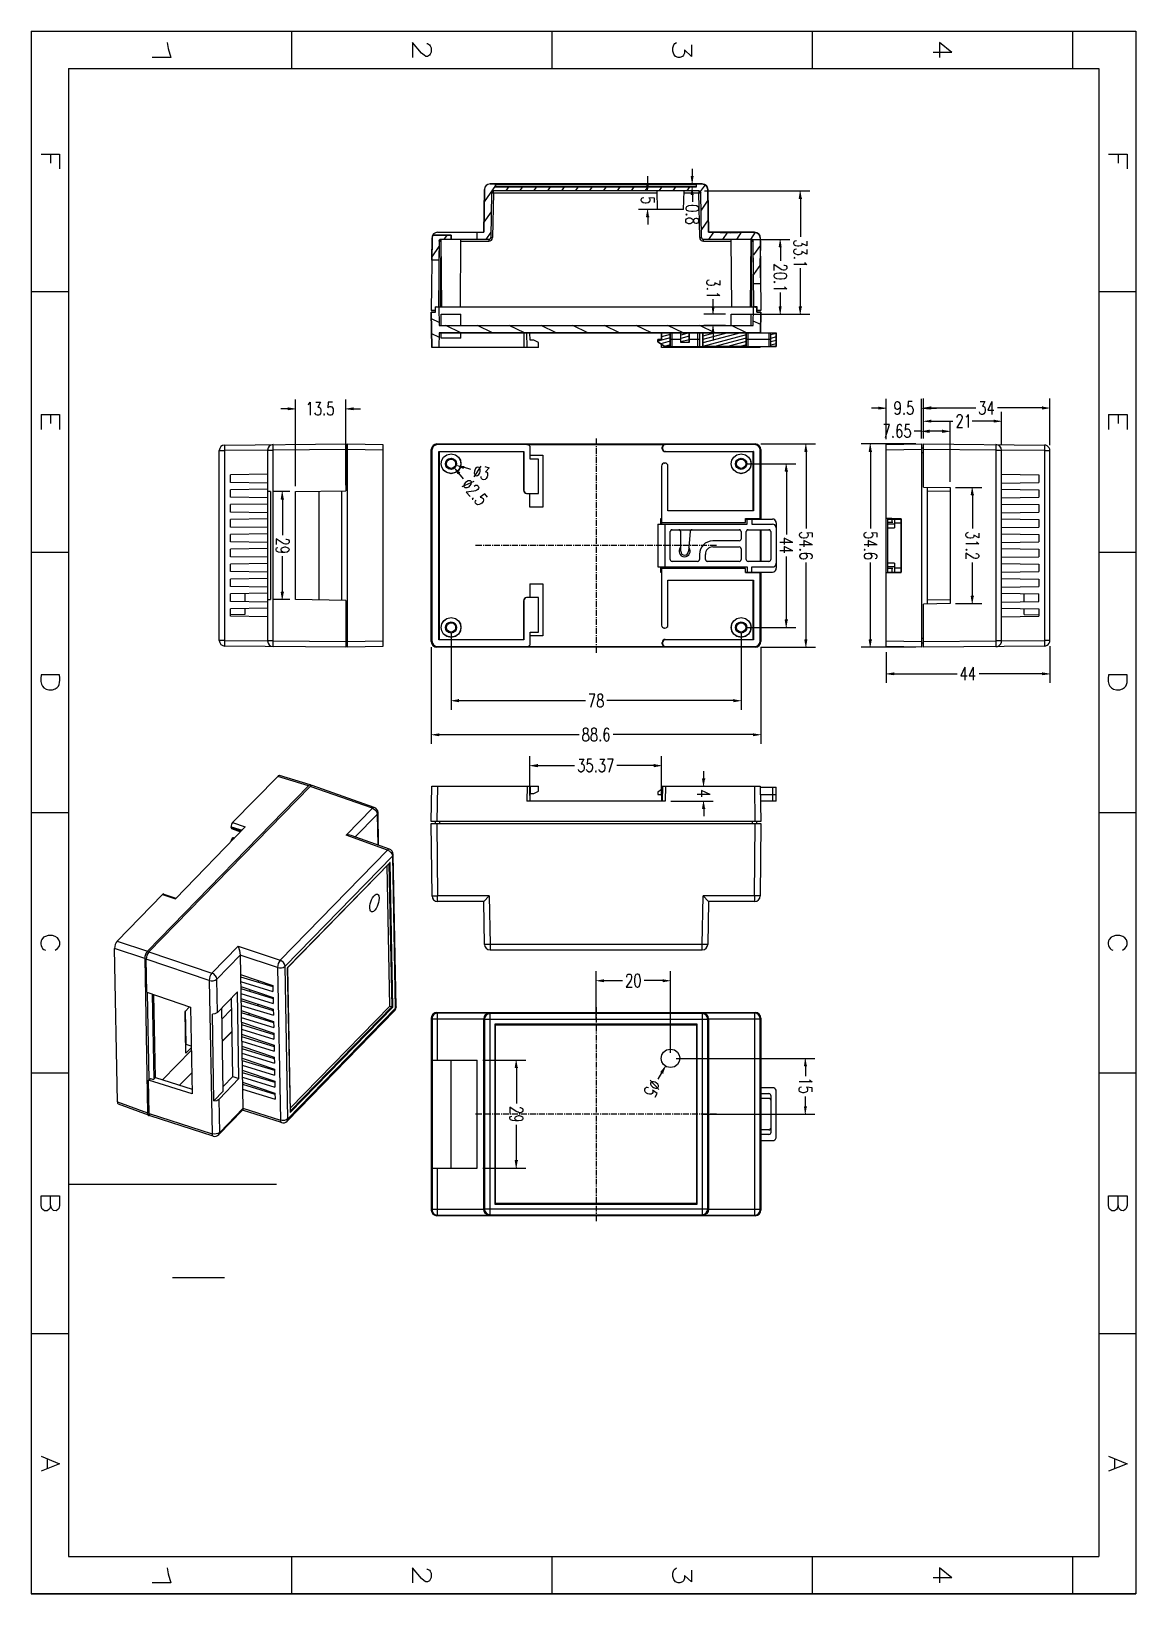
# Model space of a CAD drawing. Header units: inches. Extents: x 153 to 449, y 267 to 687.
import ezdxf

# ---------------------------------------------------------------- set-up
doc = ezdxf.new("R2010")
doc.units = ezdxf.units.IN
doc.header["$MEASUREMENT"] = 0
doc.layers.add('图层 1', color=7, linetype='Continuous')

msp = doc.modelspace()

# ---------------------------------------------------------------- hatches: boundary and pattern name
at = {"layer": '图层 1', "true_color": 0xffffff}
for points in [[(330.58, 648.07), (329.93, 648.07), (330.27, 646.06)], [(318.63, 646.16), (317.95, 646.16), (318.29, 644.18)], [(330.58, 643.26), (329.93, 643.26), (330.27, 645.26)], [(359.67, 642.17), (358.99, 642.17), (359.33, 644.18)], [(318.63, 637.17), (317.95, 637.17), (318.29, 639.18)], [(354.26, 629.17), (353.61, 629.17), (353.95, 631.15)], [(336.23, 613.06), (335.55, 613.06), (335.89, 611.05)], [(354.26, 613.06), (353.61, 613.06), (353.95, 611.05)], [(359.67, 613.06), (358.99, 613.06), (359.33, 611.05)], [(336.23, 605.95), (335.55, 605.95), (335.89, 607.96)], [(221.58, 585.98), (221.58, 585.3), (223.55, 585.64)], [(239.05, 585.98), (239.05, 585.3), (237.08, 585.64)], [(380.42, 586.16), (380.42, 585.48), (382.39, 585.82)], [(393.91, 586.16), (393.91, 585.48), (391.9, 585.82)], [(394.4, 586.19), (394.4, 585.54), (392.4, 585.85)], [(424.42, 586.19), (424.42, 585.54), (426.39, 585.85)], [(393.91, 579.95), (393.91, 579.28), (391.9, 579.61)], [(394.4, 582.64), (394.4, 581.99), (392.4, 582.3)], [(397.55, 579.95), (397.55, 579.28), (399.56, 579.61)], [(411.42, 582.64), (411.42, 581.99), (413.39, 582.3)], [(361.18, 574.15), (360.5, 574.15), (360.84, 576.16)], [(378.5, 574.15), (377.85, 574.15), (378.16, 576.16)], [(267.71, 568.56), (267.22, 568.13), (266.2, 569.89)], [(268.85, 570.2), (268.67, 569.58), (266.81, 570.44)], [(355.9, 568.84), (355.25, 568.84), (355.56, 570.85)], [(220.4, 561.33), (219.72, 561.33), (220.06, 563.34)], [(405.92, 562.45), (405.24, 562.45), (405.58, 564.45)], [(220.4, 536.32), (219.72, 536.32), (220.06, 534.35)], [(405.92, 535.24), (405.24, 535.24), (405.58, 533.24)], [(355.9, 528.85), (355.25, 528.85), (355.56, 526.84)], [(361.18, 523.54), (360.5, 523.54), (360.84, 521.53)], [(378.5, 523.54), (377.85, 523.54), (378.16, 521.53)], [(384.4, 514.74), (384.4, 514.09), (382.39, 514.4)], [(424.42, 514.74), (424.42, 514.09), (426.39, 514.4)], [(267.37, 507.51), (267.37, 506.83), (265.39, 507.17)], [(341.39, 507.51), (341.39, 506.83), (343.39, 507.17)], [(262.09, 498.34), (262.09, 497.69), (260.08, 498.03)], [(346.7, 498.34), (346.7, 497.69), (348.7, 498.03)], [(288.61, 490.07), (288.61, 489.39), (286.61, 489.73)], [(319.99, 490.07), (319.99, 489.39), (321.99, 489.73)], [(333.67, 486.15), (332.99, 486.15), (333.33, 484.14)], [(333.67, 478.15), (332.99, 478.15), (333.33, 480.16)], [(306.4, 432.23), (306.4, 431.58), (304.39, 431.89)], [(322.39, 432.23), (322.39, 431.58), (324.4, 431.89)], [(283.3, 408.49), (282.65, 408.49), (282.96, 410.49)], [(322.39, 406.94), (321.81, 407.28), (323.11, 408.86)], [(361.02, 409.01), (360.38, 409.01), (360.68, 410.99)], [(361.02, 397.99), (360.38, 397.99), (360.68, 396.01)], [(283.3, 383.51), (282.65, 383.51), (282.96, 381.5)], [(222.35, 267.06), (222.38, 267.19), (222.5, 267.22), (222.63, 267.19), (222.66, 267.06)], [(292.35, 267.06), (292.38, 267.19), (292.5, 267.22), (292.63, 267.19), (292.66, 267.06)], [(362.35, 267.06), (362.38, 267.19), (362.51, 267.22), (362.63, 267.19), (362.66, 267.06)], [(432.35, 267.06), (432.38, 267.19), (432.51, 267.22), (432.63, 267.19), (432.66, 267.06)], [(449.49, 267.06), (449.34, 267.06), (449.37, 267.19), (449.49, 267.22)]]:
    msp.add_hatch(color=7, dxfattribs=at).paths.add_polyline_path(points)

# ---------------------------------------------------------------- linework, layer by layer
at = {"layer": '图层 1', "color": 7, "lineweight": 25, "true_color": 0xffffff}
for points in [[(152.5, 687.1), (449.49, 687.1)], [(152.5, 687.1), (152.5, 267.06)], [(222.5, 687.1), (222.5, 677.13)], [(292.5, 687.1), (292.5, 677.13)], [(362.51, 687.1), (362.51, 677.13)], [(432.51, 687.1), (432.51, 677.13)], [(449.49, 687.1), (449.49, 267.06)], [(189.09, 684.08), (189.31, 682.47), (190.02, 680.06), (185.02, 680.06)], [(258.85, 683.77), (259.09, 683.77), (259.56, 683.49), (259.8, 683.21), (260.02, 682.63), (260.02, 681.48), (259.8, 680.93), (259.56, 680.65), (259.09, 680.34), (258.6, 680.34), (258.14, 680.65), (257.43, 681.2), (255.05, 684.08), (255.05, 680.06)], [(330.05, 683.49), (330.05, 680.34), (328.14, 682.07), (328.14, 681.2), (327.89, 680.65), (327.64, 680.34), (326.93, 680.06), (326.47, 680.06), (325.76, 680.34), (325.27, 680.93), (325.05, 681.79), (325.05, 682.63), (325.27, 683.49), (325.51, 683.77), (325.98, 684.08)], [(400.05, 681.39), (395.05, 681.39)], [(400.05, 681.39), (396.72, 684.08), (396.72, 680.06)], [(162.48, 677.13), (439.52, 677.13)], [(162.48, 677.13), (162.48, 277.04)], [(439.52, 677.13), (439.52, 277.04)], [(155.13, 654.09), (160.13, 654.09), (160.13, 650.08)], [(157.72, 654.09), (157.72, 651.62)], [(442.14, 654.09), (447.14, 654.09), (447.14, 650.08)], [(444.77, 654.09), (444.77, 651.62)], [(318.29, 646.16), (318.29, 648.16)], [(330.27, 648.07), (330.27, 650.08)], [(275.52, 631.15), (272.37, 631.15), (272.37, 633.07), (274.16, 633.07), (274.35, 644.58)], [(274.35, 644.58), (274.16, 633.07)], [(277.37, 645.66), (274.29, 641.25)], [(275.86, 646.06), (275.31, 645.94), (274.81, 645.63), (274.47, 645.17), (274.35, 644.58)], [(332.92, 646.06), (275.86, 646.06)], [(275.86, 646.06), (277.19, 646.06), (277.31, 646), (277.37, 645.88), (277.37, 645.26), (331.38, 645.26), (331.38, 645.88)], [(276.23, 643.69), (276.05, 631.64)], [(276.23, 643.69), (276.05, 631.64)], [(276.76, 644.18), (276.51, 644.09), (276.32, 643.93), (276.23, 643.69)], [(276.23, 643.69), (276.29, 643.87), (276.39, 644.03), (276.54, 644.12), (276.76, 644.18)], [(276.23, 643.69), (276.76, 643.66)], [(276.76, 643.66), (276.54, 631.64)], [(332.03, 644.18), (276.76, 644.18)], [(276.76, 643.66), (276.76, 644.18)], [(332.03, 644.18), (276.76, 644.18)], [(276.76, 643.66), (320.79, 643.66)], [(277.37, 645.88), (277.31, 646), (277.19, 646.06)], [(277.37, 645.88), (331.38, 645.88)], [(277.37, 645.26), (277.37, 645.88)], [(331.38, 645.26), (277.37, 645.26)], [(280.86, 645.26), (280.09, 644.18)], [(284.6, 645.26), (283.83, 644.18)], [(288.34, 645.26), (287.56, 644.18)], [(292.07, 645.26), (291.3, 644.18)], [(295.84, 645.26), (295.07, 644.18)], [(299.58, 645.26), (298.8, 644.18)], [(303.31, 645.26), (302.54, 644.18)], [(307.05, 645.26), (306.28, 644.18)], [(310.78, 645.26), (310.04, 644.18)], [(314.55, 645.26), (313.78, 644.18)], [(326.5, 644.18), (315.79, 644.18)], [(318.29, 645.26), (317.52, 644.18)], [(320.85, 639.18), (320.76, 644.18)], [(322.02, 645.26), (321.25, 644.18)], [(325.76, 645.26), (324.99, 644.18)], [(328.85, 646.06), (327.77, 646.06)], [(328.85, 645.26), (327.77, 645.26)], [(327.92, 639.18), (328.02, 644.18)], [(327.98, 643.66), (332.03, 643.66)], [(329.53, 645.26), (328.76, 644.18)], [(330.27, 643.26), (330.27, 641.28)], [(331.6, 646.06), (331.44, 646), (331.38, 645.88)], [(331.6, 646.06), (331.44, 646), (331.38, 645.88)], [(331.38, 645.26), (331.38, 645.88)], [(332.52, 643.69), (332.46, 643.93), (332.28, 644.09), (332.03, 644.18)], [(332.03, 644.18), (332.03, 643.66)], [(332.03, 644.18), (332.21, 644.12), (332.37, 644.03), (332.49, 643.87), (332.52, 643.69)], [(332.03, 643.66), (332.52, 643.69)], [(332.25, 631.64), (332.03, 643.66)], [(333.67, 645.85), (332.4, 644.03)], [(332.74, 631.64), (332.52, 643.69)], [(332.74, 631.64), (332.52, 643.69)], [(333.54, 644.18), (361.83, 644.18)], [(334.62, 633.07), (334.41, 644.58)], [(276.17, 638.56), (274.19, 635.78)], [(326.41, 639.18), (315.79, 639.18)], [(320.05, 641.09), (320.05, 642.24), (318.54, 642.33), (318.72, 642.24), (318.87, 641.9), (318.87, 641.56), (318.72, 641.22), (318.38, 641), (317.89, 640.88), (317.55, 640.88), (317.05, 641), (316.71, 641.22), (316.53, 641.56), (316.53, 641.9), (316.71, 642.24), (316.87, 642.33), (317.21, 642.45)], [(327.92, 639.18), (320.85, 639.18)], [(332, 639.58), (331.84, 639.92), (331.35, 640.17), (330.52, 640.26), (330.02, 640.26), (329.19, 640.17), (328.66, 639.92), (328.51, 639.58), (328.51, 639.36), (328.66, 639.02), (329.19, 638.81), (330.02, 638.72), (330.52, 638.72), (331.35, 638.81), (331.84, 639.02), (332, 639.36), (332, 639.58)], [(334.47, 641.65), (332.62, 638.99)], [(359.33, 642.17), (359.33, 631.86)], [(318.29, 637.17), (318.29, 635.17)], [(328.85, 637.82), (328.66, 637.91), (328.51, 637.82), (328.66, 637.7), (328.85, 637.82)], [(332, 636.37), (331.84, 636.68), (331.5, 636.8), (331.16, 636.8), (330.86, 636.68), (330.67, 636.46), (330.52, 636.03), (330.33, 635.69), (330.02, 635.47), (329.68, 635.35), (329.19, 635.35), (328.85, 635.47), (328.66, 635.57), (328.51, 635.91), (328.51, 636.37), (328.66, 636.68), (328.85, 636.8), (329.19, 636.93), (329.68, 636.93), (330.02, 636.8), (330.33, 636.59), (330.52, 636.25), (330.67, 635.81), (330.86, 635.57), (331.16, 635.47), (331.5, 635.47), (331.84, 635.57), (332, 635.91), (332, 636.37)], [(334.56, 636.43), (332.71, 633.78)], [(260.27, 631.58), (260.08, 612.07)], [(262.15, 630.66), (262.09, 625.56), (260.21, 625.56), (260.27, 631.58)], [(260.42, 632.26), (260.3, 631.92), (260.27, 631.58)], [(260.51, 632.26), (260.3, 631.98)], [(265.39, 632.26), (260.42, 632.26)], [(260.42, 632.26), (265.39, 632.26), (265.39, 631.15), (262.65, 631.15)], [(261.75, 633.07), (274.16, 633.07)], [(262.15, 630.66), (262, 613.06)], [(262.65, 631.15), (262.4, 631.09), (262.21, 630.9), (262.15, 630.66)], [(262.15, 630.66), (262.18, 630.87), (262.31, 631.03), (262.46, 631.12), (262.65, 631.15)], [(262.15, 630.66), (262.65, 630.66)], [(262.65, 630.66), (262.49, 613.06)], [(275.52, 631.15), (262.65, 631.15)], [(262.65, 630.66), (262.65, 631.15)], [(262.65, 630.66), (262.74, 630.66)], [(262.89, 613.06), (262.74, 631.15)], [(264.25, 632.26), (263.48, 631.15)], [(265.39, 631.15), (265.39, 632.26)], [(267.89, 613.06), (268.05, 631.15)], [(268.05, 630.66), (275.52, 630.66)], [(272.37, 631.15), (272.37, 633.07)], [(276.05, 633.07), (274.72, 631.15)], [(275.52, 631.15), (275.77, 631.24), (275.95, 631.4), (276.05, 631.64)], [(275.52, 631.15), (275.74, 631.21), (275.89, 631.31), (275.98, 631.46), (276.05, 631.64)], [(275.52, 631.15), (275.52, 630.66)], [(276.05, 631.64), (276.54, 631.64)], [(332.25, 631.64), (332.74, 631.64)], [(332.25, 631.64), (332.28, 631.34), (332.43, 631.06), (332.65, 630.84), (332.92, 630.72), (333.23, 630.66)], [(332.74, 631.64), (332.8, 631.4), (332.99, 631.24), (333.23, 631.15)], [(332.74, 631.64), (332.77, 631.46), (332.89, 631.31), (333.05, 631.21), (333.23, 631.15)], [(333.23, 630.66), (333.23, 631.15)], [(346.14, 631.15), (333.23, 631.15)], [(346.14, 631.15), (333.23, 631.15)], [(333.23, 630.66), (340.74, 630.66)], [(347.01, 633.07), (334.62, 633.07)], [(335.95, 633.07), (334.62, 631.15)], [(339.69, 633.07), (338.36, 631.15)], [(340.89, 613.06), (340.74, 631.15)], [(343.42, 633.07), (342.1, 631.15)], [(347.19, 633.07), (345.86, 631.15)], [(345.89, 613.06), (346.05, 631.15)], [(346.05, 630.66), (346.14, 630.66)], [(346.63, 630.66), (346.57, 630.9), (346.39, 631.09), (346.14, 631.15)], [(346.14, 631.15), (346.14, 630.66)], [(346.14, 631.15), (346.33, 631.12), (346.48, 631.03), (346.57, 630.87), (346.63, 630.66)], [(346.14, 630.66), (346.63, 630.66)], [(346.26, 613.06), (346.14, 630.66)], [(346.51, 631.15), (356.45, 631.15)], [(346.79, 613.06), (346.63, 630.66)], [(348.52, 631.58), (348.7, 612.07)], [(361.09, 630.63), (361.09, 629.39), (359.73, 630.07), (359.73, 629.73), (359.57, 629.51), (359.42, 629.39), (358.89, 629.3), (358.58, 629.3), (358.09, 629.39), (357.75, 629.64), (357.57, 629.95), (357.57, 630.29), (357.75, 630.63), (357.91, 630.75), (358.24, 630.84)], [(262.12, 629.24), (260.21, 626.49)], [(348.55, 629.64), (346.67, 626.98)], [(353.95, 629.17), (353.95, 625.35)], [(361.09, 628.4), (361.09, 627.17), (359.73, 627.85), (359.73, 627.51), (359.57, 627.29), (359.42, 627.17), (358.89, 627.04), (358.58, 627.04), (358.09, 627.17), (357.75, 627.38), (357.57, 627.72), (357.57, 628.06), (357.75, 628.4), (357.91, 628.5), (358.24, 628.62)], [(357.91, 626.15), (357.75, 626.27), (357.57, 626.15), (357.75, 626.06), (357.91, 626.15)], [(262.09, 625.56), (260.21, 625.56)], [(348.58, 624.36), (346.7, 621.7)], [(354.85, 624.23), (355.03, 624.23), (355.37, 624.14), (355.53, 624.02), (355.68, 623.8), (355.68, 623.34), (355.53, 623.12), (355.37, 623), (355.03, 622.91), (354.69, 622.91), (354.35, 623), (353.86, 623.25), (352.19, 624.36), (352.19, 622.78)], [(355.68, 621.45), (355.53, 621.79), (355.03, 622.01), (354.2, 622.1), (353.71, 622.1), (352.87, 622.01), (352.35, 621.79), (352.19, 621.45), (352.19, 621.24), (352.35, 620.9), (352.87, 620.65), (353.71, 620.56), (354.2, 620.56), (355.03, 620.65), (355.53, 620.9), (355.68, 621.24), (355.68, 621.45)], [(360.41, 624.94), (360.56, 624.7), (361.09, 624.39), (357.57, 624.39)], [(359.33, 613.06), (359.33, 623.37)], [(337.65, 620.1), (337.65, 618.86), (336.32, 619.51), (336.32, 619.2), (336.14, 618.95), (335.98, 618.86), (335.49, 618.74), (335.15, 618.74), (334.65, 618.86), (334.31, 619.08), (334.13, 619.42), (334.13, 619.76), (334.31, 620.1), (334.47, 620.19), (334.81, 620.31)], [(334.47, 617.84), (334.31, 617.97), (334.13, 617.84), (334.31, 617.75), (334.47, 617.84)], [(348.61, 619.2), (346.73, 619.2)], [(352.53, 619.66), (352.35, 619.79), (352.19, 619.66), (352.35, 619.54), (352.53, 619.66)], [(355.03, 618.43), (355.19, 618.21), (355.68, 617.87), (352.19, 617.87)], [(152.5, 617.1), (162.48, 617.1)], [(336.97, 616.61), (337.16, 616.39), (337.65, 616.05), (334.13, 616.05)], [(335.89, 613.06), (335.89, 615.06)], [(353.95, 613.06), (353.95, 616.89)], [(439.52, 617.1), (449.49, 617.1)], [(347.59, 611.57), (348.7, 611.57), (348.58, 606.05), (262.15, 606.05), (262.09, 602.06), (260.24, 602.06), (260.08, 611.57), (261.19, 611.57), (261.19, 613.06), (262.06, 613.06), (262.15, 607.96), (346.6, 607.96), (346.7, 613.06), (347.59, 613.06), (347.59, 611.57)], [(261.19, 612.07), (260.08, 612.07)], [(261.19, 611.57), (260.08, 611.57)], [(260.08, 611.57), (260.24, 602.06)], [(262.15, 608.79), (260.11, 609.75)], [(261.07, 613.06), (346.63, 613.06)], [(261.07, 613.06), (261.07, 612.07)], [(261.19, 611.57), (261.19, 613.06)], [(262.09, 612.81), (261.56, 613.06)], [(262.06, 613.06), (262.15, 607.96)], [(262.74, 611.05), (268.02, 611.05)], [(262.74, 607.96), (262.74, 611.05)], [(268.02, 607.96), (268.02, 611.05)], [(339.22, 611.05), (333.39, 611.05)], [(340.74, 607.96), (340.74, 611.05)], [(340.74, 611.05), (346.05, 611.05)], [(342.25, 611.05), (361.83, 611.05)], [(346.05, 607.96), (346.05, 611.05)], [(346.6, 607.96), (346.7, 613.06)], [(348.64, 608.27), (346.63, 609.2)], [(347.68, 613.06), (346.7, 613.06)], [(347.59, 612.75), (346.88, 613.06)], [(347.53, 611.05), (356.45, 611.05)], [(347.59, 611.57), (347.59, 613.06)], [(348.7, 612.07), (347.59, 612.07)], [(348.7, 611.57), (347.59, 611.57)], [(347.68, 612.07), (347.68, 613.06)], [(348.58, 606.05), (348.7, 611.57)], [(262.12, 604.84), (260.18, 605.74)], [(262.15, 606.05), (262.09, 602.06)], [(262.15, 607.96), (346.6, 607.96)], [(262.15, 606.05), (352.84, 606.05)], [(262.74, 604.56), (262.71, 606.05)], [(268.05, 606.05), (263.97, 607.96)], [(268.02, 604.56), (268.05, 606.05)], [(276.57, 606.05), (272.5, 607.96)], [(285.13, 606.05), (281.05, 607.96)], [(284.91, 606.05), (284.97, 602.06)], [(285.71, 606.05), (285.77, 602.06)], [(286.64, 604.07), (286.61, 606.05)], [(293.65, 606.05), (289.57, 607.96)], [(302.17, 606.05), (298.09, 607.96)], [(310.72, 606.05), (306.65, 607.96)], [(319.25, 606.05), (315.17, 607.96)], [(321.99, 606.05), (321.99, 604.26), (320.97, 604.26)], [(321.99, 606.05), (324.34, 606.05), (324.34, 602.37), (322.89, 602.37), (320.97, 603.64), (320.97, 604.26), (321.99, 604.26), (321.99, 606.05)], [(322.67, 606.05), (321.99, 605.86)], [(324.34, 605.58), (321.99, 604.97)], [(327.77, 606.05), (323.69, 607.96)], [(324.34, 602.37), (324.34, 606.05)], [(324.83, 602.37), (324.83, 606.05)], [(327.15, 603.42), (327.15, 606.05)], [(327.15, 606.05), (329.37, 606.05), (329.37, 603.42), (327.15, 603.42), (327.15, 606.05)], [(329.37, 606.02), (327.15, 605.43)], [(329.37, 605.09), (327.15, 604.5)], [(329.37, 603.42), (329.37, 606.05)], [(331.69, 606.05), (331.69, 602.37)], [(332.18, 606.05), (332.18, 602.37)], [(336.32, 606.05), (332.25, 607.96)], [(333.05, 606.05), (333.05, 602.37)], [(336.41, 606.05), (333.05, 605.15)], [(339.84, 606.05), (333.05, 604.22)], [(343.3, 606.05), (333.05, 603.33)], [(333.05, 606.05), (344.75, 606.05), (344.75, 602.37), (333.05, 602.37), (333.05, 606.05)], [(344.75, 605.52), (333.05, 602.4)], [(339.22, 607.96), (333.39, 607.96)], [(335.89, 605.95), (335.89, 603.95)], [(344.84, 606.05), (340.77, 607.96)], [(344.75, 602.37), (344.75, 606.05)], [(345.25, 602.37), (345.25, 606.05)], [(350.83, 606.05), (350.83, 602.37)], [(351.36, 602.37), (351.36, 606.05)], [(351.36, 606.05), (352.84, 606.05), (352.84, 602.37), (351.36, 602.37), (351.36, 606.05)], [(352.84, 605.86), (351.36, 605.46)], [(352.84, 604.93), (351.36, 604.53)], [(352.84, 602.37), (352.84, 606.05)], [(288.89, 602.06), (260.24, 602.06)], [(268.02, 604.56), (262.74, 604.56)], [(287.6, 604.07), (286.64, 604.07)], [(288.89, 603.39), (287.6, 604.07)], [(288.89, 602.06), (288.89, 603.39)], [(324.34, 604.66), (320.97, 603.76)], [(320.97, 603.64), (320.97, 604.26)], [(320.97, 603.64), (322.89, 602.37)], [(324.34, 603.76), (321.81, 603.08)], [(321.99, 602.06), (321.99, 602.96)], [(348.52, 602.06), (321.99, 602.06)], [(324.34, 602.84), (322.8, 602.4)], [(322.89, 602.37), (352.84, 602.37)], [(324.34, 604.35), (327.15, 604.35)], [(329.37, 604.16), (327.15, 603.58)], [(329.37, 603.42), (327.15, 603.42)], [(329.37, 604.35), (332.18, 604.35)], [(344.75, 604.6), (336.35, 602.37)], [(344.75, 603.7), (339.78, 602.37)], [(344.75, 602.77), (343.24, 602.37)], [(344.6, 602.37), (344.6, 602.06)], [(344.75, 604.35), (351.36, 604.35)], [(348.52, 602.06), (348.52, 602.37)], [(352.84, 604.01), (351.36, 603.61)], [(352.84, 603.08), (351.36, 602.68)], [(223.55, 564.85), (223.55, 588.14)], [(237.08, 565.07), (237.08, 588.14)], [(382.39, 577.48), (382.39, 588.32)], [(391.9, 577.64), (391.9, 588.32)], [(392.4, 577.64), (392.4, 588.35)], [(426.39, 575.85), (426.39, 588.35)], [(155.13, 584.06), (155.13, 580.08)], [(155.13, 584.06), (160.13, 584.06), (160.13, 580.08)], [(157.72, 584.06), (157.72, 581.62)], [(221.58, 585.64), (219.57, 585.64)], [(226.92, 586.72), (227.14, 586.87), (227.48, 587.37), (227.48, 583.88)], [(229.02, 587.37), (230.25, 587.37), (229.57, 586.04), (229.91, 586.04), (230.16, 585.88), (230.25, 585.7), (230.38, 585.2), (230.38, 584.86), (230.25, 584.37), (230.04, 584.03), (229.7, 583.88), (229.36, 583.88), (229.02, 584.03), (228.93, 584.22), (228.8, 584.56)], [(231.27, 584.22), (231.15, 584.03), (231.27, 583.88), (231.37, 584.03), (231.27, 584.22)], [(239.05, 585.64), (241.06, 585.64)], [(380.42, 585.82), (378.41, 585.82)], [(386.16, 586.41), (386.04, 585.91), (385.82, 585.57), (385.48, 585.39), (385.36, 585.39), (385.02, 585.57), (384.8, 585.91), (384.71, 586.41), (384.71, 586.56), (384.8, 587.06), (385.02, 587.4), (385.36, 587.58), (385.48, 587.58), (385.82, 587.4), (386.04, 587.06), (386.16, 586.41), (386.16, 585.57), (386.04, 584.74), (385.82, 584.25), (385.48, 584.06), (385.26, 584.06), (384.92, 584.25), (384.8, 584.56)], [(387.15, 584.4), (387.05, 584.25), (387.15, 584.06), (387.27, 584.25), (387.15, 584.4)], [(389.4, 587.58), (388.26, 587.58), (388.17, 586.07), (388.26, 586.22), (388.6, 586.41), (388.94, 586.41), (389.28, 586.22), (389.49, 585.91), (389.62, 585.39), (389.62, 585.08), (389.49, 584.56), (389.28, 584.25), (388.94, 584.06), (388.6, 584.06), (388.26, 584.25), (388.17, 584.4), (388.04, 584.74)], [(392.4, 577.64), (392.4, 584.8)], [(393.91, 585.82), (395.92, 585.82)], [(394.4, 585.85), (406.45, 585.85)], [(401.44, 583.23), (401.44, 583.41), (401.57, 583.72), (401.69, 583.91), (401.91, 584.06), (402.34, 584.06), (402.56, 583.91), (402.68, 583.72), (402.8, 583.41), (402.8, 583.07), (402.68, 582.73), (402.46, 582.24), (401.35, 580.57), (402.9, 580.57)], [(403.91, 583.41), (404.13, 583.57), (404.47, 584.06), (404.47, 580.57)], [(407.68, 587.61), (408.92, 587.61), (408.24, 586.28), (408.58, 586.28), (408.79, 586.1), (408.92, 585.94), (409.01, 585.45), (409.01, 585.11), (408.92, 584.62), (408.67, 584.28), (408.33, 584.12), (408.02, 584.12), (407.68, 584.28), (407.56, 584.43), (407.47, 584.77)], [(410.8, 587.61), (409.69, 585.27), (411.36, 585.27)], [(410.8, 587.61), (410.8, 584.12)], [(424.42, 585.85), (412.34, 585.85)], [(413.39, 575.97), (413.39, 584.8)], [(442.14, 584.06), (442.14, 580.08)], [(442.14, 584.06), (447.14, 584.06), (447.14, 580.08)], [(444.77, 584.06), (444.77, 581.62)], [(382.21, 577.85), (383.32, 581.37), (381.74, 581.37)], [(386.56, 580.85), (386.44, 581.19), (386.1, 581.37), (385.88, 581.37), (385.54, 581.19), (385.33, 580.7), (385.23, 579.86), (385.23, 579.03), (385.33, 578.35), (385.54, 578.04), (385.88, 577.85), (386, 577.85), (386.34, 578.04), (386.56, 578.35), (386.68, 578.87), (386.68, 579.03), (386.56, 579.52), (386.34, 579.86), (386, 580.02), (385.88, 580.02), (385.54, 579.86), (385.33, 579.52), (385.23, 579.03)], [(388.69, 581.37), (387.55, 581.37), (387.46, 579.86), (387.55, 580.02), (387.89, 580.2), (388.23, 580.2), (388.57, 580.02), (388.78, 579.71), (388.91, 579.18), (388.91, 578.87), (388.78, 578.35), (388.57, 578.04), (388.23, 577.85), (387.89, 577.85), (387.55, 578.04), (387.46, 578.19), (387.33, 578.53)], [(391.9, 577.64), (391.9, 582.12)], [(394.4, 582.3), (400.33, 582.3)], [(399.56, 565.94), (399.56, 582.12)], [(411.42, 582.3), (405.46, 582.3)], [(204.53, 574.37), (204.56, 575.85)], [(204.56, 575.85), (237.08, 576.16)], [(217.56, 574.46), (217.56, 575.97)], [(237.08, 576.16), (237.08, 563.59)], [(237.57, 521.53), (237.57, 576.16)], [(237.57, 576.16), (247.05, 575.97)], [(247.05, 575.97), (247.05, 521.69)], [(261.6, 576.16), (261.75, 575.97)], [(261.6, 576.16), (347.19, 576.16)], [(285.87, 575.97), (261.75, 575.97)], [(285.8, 576.03), (285.87, 575.97)], [(285.8, 576.03), (322.98, 576.03)], [(304.39, 577.64), (304.39, 575.91)], [(304.39, 575.6), (304.39, 575.32)], [(323.04, 575.97), (322.98, 576.03)], [(347.04, 575.97), (323.04, 575.97)], [(347.04, 575.97), (347.19, 576.16)], [(348.7, 576.16), (363.34, 576.16)], [(390.39, 576.16), (375.66, 576.16)], [(382.39, 575.97), (391.9, 576.16)], [(382.39, 521.69), (382.39, 575.97)], [(384.21, 578.19), (384.09, 578.04), (384.21, 577.85), (384.34, 578.04), (384.21, 578.19)], [(391.9, 579.61), (389.9, 579.61)], [(391.9, 576.16), (391.9, 521.53)], [(392.4, 564.58), (392.4, 576.16)], [(392.4, 576.16), (424.91, 575.85)], [(397.55, 579.61), (393.91, 579.61)], [(411.91, 575.97), (411.91, 574.46)], [(424.91, 575.85), (424.94, 574.37)], [(426.39, 574.37), (426.36, 574.74), (426.21, 575.11), (425.96, 575.42), (425.65, 575.66), (425.31, 575.82), (424.91, 575.85)], [(203.05, 523.32), (203.05, 574.37)], [(203.05, 574.37), (204.53, 574.37)], [(216.05, 574.46), (204.53, 574.37)], [(204.53, 523.32), (204.53, 574.37)], [(216.05, 574.46), (216.05, 523.2)], [(216.05, 574.46), (217.56, 574.46)], [(237.08, 574.64), (217.56, 574.46)], [(217.56, 523.2), (217.56, 574.46)], [(237.57, 575.04), (237.08, 575.04)], [(237.08, 573.84), (237.57, 573.84)], [(247.05, 574.49), (237.57, 574.64)], [(260.24, 574.49), (260.08, 574.64)], [(260.08, 523.05), (260.08, 574.64)], [(260.24, 574.49), (260.24, 523.2)], [(262.09, 574.15), (262.15, 574.09)], [(262.09, 574.15), (284.97, 574.15)], [(262.09, 523.54), (262.09, 574.15)], [(262.15, 574.09), (284.91, 574.09)], [(262.15, 574.09), (262.15, 523.6)], [(284.91, 574.09), (284.97, 574.15)], [(284.91, 563.65), (284.91, 574.09)], [(284.97, 574.15), (284.97, 563.65)], [(286.67, 572.08), (286.67, 575.17)], [(286.67, 573.13), (290.07, 573.13)], [(288.89, 572.08), (286.67, 572.08)], [(288.89, 562.85), (288.89, 572.08)], [(290.07, 573.13), (290.07, 559.17)], [(304.39, 575.01), (304.39, 573.5)], [(304.39, 573.19), (304.39, 572.88)], [(304.39, 572.57), (304.39, 571.06)], [(322.18, 574.86), (322.18, 575.26)], [(322.24, 575.17), (322.18, 575.26)], [(322.24, 574.95), (322.18, 574.86)], [(322.24, 575.17), (322.24, 574.95)], [(323.04, 574.15), (322.98, 574.09)], [(322.98, 574.09), (346.6, 574.09)], [(323.04, 574.15), (346.7, 574.15)], [(346.7, 574.15), (346.6, 574.09)], [(346.6, 558.15), (346.6, 574.09)], [(346.7, 574.15), (346.7, 558.15)], [(348.7, 574.64), (348.52, 574.49)], [(348.52, 556.09), (348.52, 574.49)], [(348.7, 574.64), (348.7, 555.93)], [(360.84, 574.15), (360.84, 553.4)], [(378.16, 574.15), (378.16, 553.4)], [(391.9, 574.64), (382.39, 574.49)], [(392.4, 575.04), (391.9, 575.04)], [(391.9, 573.84), (392.4, 573.84)], [(411.91, 574.46), (392.4, 574.64)], [(411.91, 574.46), (411.91, 523.2)], [(411.91, 574.46), (413.39, 574.46)], [(413.39, 523.2), (413.39, 574.46)], [(424.94, 574.37), (413.39, 574.46)], [(424.94, 574.37), (424.94, 523.32)], [(424.94, 574.37), (426.39, 574.37)], [(426.39, 523.32), (426.39, 574.37)], [(216.05, 568), (206.08, 567.85)], [(206.08, 565.84), (206.08, 567.85)], [(268.76, 566.8), (267.46, 568.34)], [(270.67, 569.33), (268.76, 569.89)], [(273.36, 570.23), (271.48, 567.29)], [(272.59, 569.92), (272.31, 569.83), (272, 569.58), (271.75, 569.12), (271.66, 568.81), (271.63, 568.28), (271.79, 567.91), (271.94, 567.7), (272.25, 567.6), (272.53, 567.7), (272.84, 567.94), (273.08, 568.41), (273.17, 568.71), (273.21, 569.24), (273.08, 569.61), (272.9, 569.83), (272.59, 569.92)], [(274.47, 570.07), (275.65, 569.73), (274.66, 568.65), (274.97, 568.56), (275.15, 568.34), (275.21, 568.13), (275.18, 567.63), (275.09, 567.29), (274.84, 566.86), (274.53, 566.58), (274.16, 566.52), (273.85, 566.61), (273.58, 566.86), (273.51, 567.08), (273.48, 567.42)], [(304.39, 570.78), (304.39, 570.47)], [(304.39, 570.17), (304.39, 568.65)], [(304.39, 568.34), (304.39, 568.07)], [(304.39, 567.76), (304.39, 566.24)], [(322.8, 571.03), (322.49, 570.97), (322.21, 570.81), (322.06, 570.54), (321.99, 570.23)], [(321.99, 570.23), (321.99, 554.6)], [(322.8, 571.03), (322.89, 571.03)], [(323.69, 570.23), (323.63, 570.54), (323.44, 570.81), (323.2, 570.97), (322.89, 571.03)], [(323.69, 558.15), (323.69, 570.23)], [(344.87, 570.85), (358.06, 570.85)], [(355.56, 568.84), (355.56, 551.79)], [(413.39, 568), (423.4, 567.85)], [(423.4, 567.85), (423.4, 565.84)], [(216.05, 565.66), (206.08, 565.84)], [(216.05, 564.02), (206.08, 563.84)], [(206.08, 561.83), (206.08, 563.84)], [(216.85, 563.34), (216.05, 563.34)], [(216.85, 563.34), (216.85, 534.35)], [(222.07, 563.34), (217.56, 563.34)], [(223.55, 563.34), (237.08, 563.59)], [(223.55, 534.35), (223.55, 563.34)], [(229.91, 534.22), (229.91, 563.47)], [(236.06, 534.13), (236.06, 563.56)], [(271.48, 566.03), (268.27, 564.67)], [(270.64, 566.21), (270.37, 566.28), (269.99, 566.24), (269.53, 566), (269.28, 565.81), (268.94, 565.38), (268.85, 565.01), (268.85, 564.73), (269.07, 564.48), (269.35, 564.42), (269.75, 564.45), (270.21, 564.67), (270.46, 564.89), (270.77, 565.32), (270.89, 565.69), (270.86, 565.97), (270.64, 566.21)], [(284.97, 563.65), (284.91, 563.65)], [(304.39, 565.94), (304.39, 565.63)], [(304.39, 565.32), (304.39, 563.81)], [(304.39, 563.53), (304.39, 563.22)], [(304.39, 562.91), (304.39, 561.4)], [(392.4, 564.58), (399.56, 564.45)], [(393.42, 564.55), (393.42, 533.14)], [(393.42, 563.56), (399.56, 563.47)], [(399.56, 564.45), (399.56, 533.24)], [(401.04, 564.45), (408.08, 564.45)], [(413.39, 565.66), (423.4, 565.84)], [(413.39, 564.02), (423.4, 563.84)], [(423.4, 563.84), (423.4, 561.83)], [(216.05, 561.67), (206.08, 561.83)], [(216.05, 560.01), (206.08, 559.85)], [(206.08, 557.85), (206.08, 559.85)], [(220.06, 561.33), (220.06, 551.67)], [(271.32, 561.55), (271.11, 561.52), (271.04, 561.33), (271.26, 561.33), (271.32, 561.55)], [(275.18, 561.86), (274.44, 562.72), (273.24, 561.83), (273.42, 561.86), (273.76, 561.71), (273.98, 561.46), (274.07, 561.09), (273.98, 560.69), (273.64, 560.28), (273.39, 560.07), (272.93, 559.85), (272.53, 559.79), (272.19, 559.95), (271.97, 560.22), (271.91, 560.56), (271.94, 560.78), (272.13, 561.06)], [(285.77, 562.85), (288.89, 562.85)], [(286.61, 559.17), (286.61, 562.85)], [(290.07, 559.17), (286.61, 559.17)], [(304.39, 561.09), (304.39, 560.78)], [(304.39, 560.5), (304.39, 558.99)], [(304.39, 558.68), (304.39, 558.37)], [(405.58, 562.45), (405.58, 553.4)], [(413.39, 561.67), (423.4, 561.83)], [(413.39, 560.01), (423.4, 559.85)], [(423.4, 559.85), (423.4, 557.85)], [(216.05, 557.66), (206.08, 557.85)], [(216.05, 556.02), (206.08, 555.84)], [(206.08, 553.83), (206.08, 555.84)], [(304.39, 558.06), (304.39, 556.55)], [(304.39, 556.24), (304.39, 555.96)], [(304.39, 555.65), (304.39, 554.14)], [(320.97, 554.6), (320.97, 543.09)], [(320.97, 554.6), (345, 554.6)], [(321.78, 554.6), (321.78, 556.12)], [(321.78, 556.12), (321.99, 556.12)], [(321.99, 555), (344.6, 555)], [(322.89, 554.6), (322.89, 543.09)], [(346.7, 558.15), (323.69, 558.15)], [(344.6, 555), (344.6, 556.09)], [(344.6, 556.09), (348.52, 556.09)], [(344.6, 555.93), (351.85, 555.93)], [(345, 554.6), (345, 555.93)], [(345.68, 556.09), (345.68, 555.93)], [(346.3, 555.93), (346.3, 554.6)], [(346.3, 554.6), (351.85, 554.6)], [(348.55, 556.09), (348.58, 556.12)], [(348.58, 555.93), (348.58, 556.12)], [(352.84, 554.94), (352.81, 555.25), (352.66, 555.53), (352.44, 555.75), (352.16, 555.9), (351.85, 555.93)], [(352.84, 553.58), (352.81, 553.89), (352.66, 554.17), (352.44, 554.39), (352.16, 554.54), (351.85, 554.6)], [(352.84, 554.94), (352.84, 542.75)], [(383.91, 556.09), (382.39, 556.09)], [(382.7, 555.93), (386.41, 555.93)], [(382.7, 555.93), (382.7, 541.73)], [(384.21, 555), (382.7, 555)], [(384.62, 554.6), (382.7, 554.6)], [(383.91, 556.09), (386.41, 556.12)], [(383.91, 556.09), (383.91, 555)], [(384.62, 555.93), (384.62, 553.58)], [(384.62, 554.94), (386.41, 554.94)], [(386.41, 541.57), (386.41, 556.12)], [(386.41, 555.93), (386.41, 541.73)], [(413.39, 557.66), (423.4, 557.85)], [(413.39, 556.02), (423.4, 555.84)], [(423.4, 555.84), (423.4, 553.83)], [(216.05, 553.68), (206.08, 553.83)], [(216.05, 552.01), (206.08, 551.82)], [(206.08, 549.85), (206.08, 551.82)], [(220.99, 550.56), (221.14, 550.56), (221.48, 550.47), (221.67, 550.34), (221.82, 550.13), (221.82, 549.66), (221.67, 549.45), (221.48, 549.35), (221.14, 549.23), (220.84, 549.23), (220.5, 549.35), (220, 549.57), (218.33, 550.68), (218.33, 549.11)], [(304.39, 553.83), (304.39, 553.52)], [(304.39, 553.21), (304.39, 551.7)], [(304.39, 551.42), (304.39, 551.11)], [(304.39, 550.81), (304.39, 549.29)], [(324.83, 553.09), (324.59, 553.03), (324.4, 552.84), (324.34, 552.6)], [(324.34, 545.09), (324.34, 552.6)], [(324.83, 553.09), (342.84, 553.09)], [(327.15, 552.6), (327.06, 552.84), (326.87, 553.03), (326.63, 553.09)], [(327.15, 547.35), (327.15, 552.6)], [(329.71, 552.63), (329.25, 547.35)], [(330.21, 553.09), (329.96, 553.03), (329.78, 552.87), (329.71, 552.63)], [(343.36, 552.6), (343.27, 552.84), (343.08, 553.03), (342.84, 553.09)], [(342.84, 550.09), (343.08, 550.16), (343.27, 550.34), (343.36, 550.59)], [(343.36, 552.6), (343.36, 550.59)], [(345.25, 553.09), (345, 553.03), (344.81, 552.84), (344.75, 552.6)], [(344.75, 545.09), (344.75, 552.6)], [(345.25, 553.09), (350.83, 553.09)], [(348.58, 544.6), (348.58, 553.09)], [(348.7, 553.09), (348.7, 544.6)], [(351.36, 552.6), (351.27, 552.84), (351.11, 553.03), (350.83, 553.09)], [(351.36, 552.6), (351.36, 545.09)], [(357.32, 549.66), (354.97, 550.81), (354.97, 549.11)], [(362.6, 551.08), (362.6, 552.19), (361.09, 552.29), (361.27, 552.19), (361.43, 551.85), (361.43, 551.52), (361.27, 551.18), (360.93, 550.96), (360.44, 550.84), (360.1, 550.84), (359.6, 550.96), (359.26, 551.18), (359.08, 551.52), (359.08, 551.85), (359.26, 552.19), (359.42, 552.29), (359.76, 552.41)], [(379.92, 551.08), (379.92, 552.19), (378.41, 552.29), (378.59, 552.19), (378.75, 551.85), (378.75, 551.52), (378.59, 551.18), (378.25, 550.96), (377.76, 550.84), (377.42, 550.84), (376.93, 550.96), (376.59, 551.18), (376.43, 551.52), (376.43, 551.85), (376.59, 552.19), (376.77, 552.29), (377.08, 552.41)], [(382.7, 553.58), (384.62, 553.58)], [(407.34, 552.19), (407.34, 550.96), (405.98, 551.64), (405.98, 551.3), (405.83, 551.08), (405.67, 550.96), (405.15, 550.84), (404.84, 550.84), (404.32, 550.96), (404.01, 551.18), (403.82, 551.52), (403.82, 551.85), (404.01, 552.19), (404.16, 552.29), (404.5, 552.41)], [(413.39, 553.68), (423.4, 553.83)], [(413.39, 552.01), (423.4, 551.82)], [(423.4, 551.82), (423.4, 549.85)], [(152.5, 547.1), (162.48, 547.1)], [(216.05, 549.66), (206.08, 549.85)], [(216.05, 548.03), (206.08, 547.84)], [(206.08, 545.83), (206.08, 547.84)], [(220.65, 547.01), (220.16, 547.1), (219.82, 547.32), (219.66, 547.66), (219.66, 547.78), (219.82, 548.12), (220.16, 548.33), (220.65, 548.46), (220.84, 548.46), (221.33, 548.33), (221.67, 548.12), (221.82, 547.78), (221.82, 547.66), (221.67, 547.32), (221.33, 547.1), (220.65, 547.01), (219.82, 547.01), (218.98, 547.1), (218.49, 547.32), (218.33, 547.66), (218.33, 547.9), (218.49, 548.21), (218.83, 548.33)], [(273.67, 548.83), (271.97, 548.83)], [(274.29, 548.83), (273.98, 548.83)], [(276.11, 548.83), (274.6, 548.83)], [(276.7, 548.83), (276.42, 548.83)], [(278.52, 548.83), (277, 548.83)], [(279.13, 548.83), (278.83, 548.83)], [(280.93, 548.83), (279.41, 548.83)], [(281.54, 548.83), (281.23, 548.83)], [(283.37, 548.83), (281.85, 548.83)], [(283.95, 548.83), (283.67, 548.83)], [(285.77, 548.83), (284.26, 548.83)], [(286.39, 548.83), (286.08, 548.83)], [(288.21, 548.83), (286.7, 548.83)], [(288.8, 548.83), (288.49, 548.83)], [(290.62, 548.83), (289.11, 548.83)], [(291.24, 548.83), (290.93, 548.83)], [(293.03, 548.83), (291.52, 548.83)], [(293.65, 548.83), (293.34, 548.83)], [(295.47, 548.83), (293.96, 548.83)], [(296.06, 548.83), (295.78, 548.83)], [(297.88, 548.83), (296.36, 548.83)], [(298.5, 548.83), (298.19, 548.83)], [(300.29, 548.83), (298.8, 548.83)], [(300.9, 548.83), (300.6, 548.83)], [(302.73, 548.83), (301.21, 548.83)], [(303.31, 548.83), (303.03, 548.83)], [(305.13, 548.83), (303.62, 548.83)], [(304.39, 548.98), (304.39, 548.67)], [(304.39, 548.4), (304.39, 546.88)], [(304.39, 546.57), (304.39, 546.27)], [(305.75, 548.83), (305.44, 548.83)], [(307.57, 548.83), (306.06, 548.83)], [(308.16, 548.83), (307.85, 548.83)], [(309.98, 548.83), (308.47, 548.83)], [(310.6, 548.83), (310.29, 548.83)], [(312.39, 548.83), (310.88, 548.83)], [(313.01, 548.83), (312.7, 548.83)], [(314.83, 548.83), (313.32, 548.83)], [(315.42, 548.83), (315.14, 548.83)], [(317.24, 548.83), (315.73, 548.83)], [(317.86, 548.83), (317.55, 548.83)], [(319.68, 548.83), (318.16, 548.83)], [(320.26, 548.83), (319.96, 548.83)], [(322.09, 548.83), (320.57, 548.83)], [(322.67, 548.83), (322.39, 548.83)], [(324.49, 548.83), (322.98, 548.83)], [(325.11, 548.83), (324.8, 548.83)], [(326.93, 548.83), (325.42, 548.83)], [(327.52, 548.83), (327.21, 548.83)], [(329.34, 548.83), (327.83, 548.83)], [(329.96, 548.83), (329.65, 548.83)], [(331.75, 548.83), (330.24, 548.83)], [(332.37, 548.83), (332.06, 548.83)], [(332.18, 546.48), (332.18, 545.09)], [(334.19, 548.83), (332.68, 548.83)], [(333.79, 545.09), (333.79, 546.48)], [(334.78, 548.83), (334.5, 548.83)], [(336.78, 548.83), (335.09, 548.83)], [(342.84, 550.09), (335.77, 550.09)], [(335.77, 548.49), (342.84, 548.49)], [(343.36, 548), (343.27, 548.24), (343.08, 548.43), (342.84, 548.49)], [(343.36, 548), (343.36, 545.09)], [(357.32, 549.66), (353.83, 549.66)], [(357.32, 547.44), (353.83, 547.44)], [(357.32, 547.44), (354.97, 548.55), (354.97, 546.88)], [(362.6, 549.08), (359.08, 549.08)], [(359.42, 547.72), (359.26, 547.84), (359.08, 547.72), (359.26, 547.62), (359.42, 547.72)], [(362.1, 545.37), (362.41, 545.49), (362.6, 545.83), (362.6, 546.05), (362.41, 546.39), (361.92, 546.61), (361.09, 546.73), (360.25, 546.73), (359.6, 546.61), (359.26, 546.39), (359.08, 546.05), (359.08, 545.93), (359.26, 545.59), (359.6, 545.37), (360.1, 545.28), (360.25, 545.28), (360.75, 545.37), (361.09, 545.59), (361.27, 545.93), (361.27, 546.05), (361.09, 546.39), (360.75, 546.61), (360.25, 546.73)], [(362.6, 549.08), (360.25, 550.19), (360.25, 548.49)], [(379.92, 549.08), (376.43, 549.08)], [(376.77, 547.72), (376.59, 547.84), (376.43, 547.72), (376.59, 547.62), (376.77, 547.72)], [(379.43, 545.37), (379.77, 545.49), (379.92, 545.83), (379.92, 546.05), (379.77, 546.39), (379.24, 546.61), (378.41, 546.73), (377.58, 546.73), (376.93, 546.61), (376.59, 546.39), (376.43, 546.05), (376.43, 545.93), (376.59, 545.59), (376.93, 545.37), (377.42, 545.28), (377.58, 545.28), (378.1, 545.37), (378.41, 545.59), (378.59, 545.93), (378.59, 546.05), (378.41, 546.39), (378.1, 546.61), (377.58, 546.73)], [(379.92, 549.08), (377.58, 550.19), (377.58, 548.49)], [(406.66, 549.85), (406.82, 549.63), (407.34, 549.29), (403.82, 549.29)], [(404.16, 547.72), (404.01, 547.84), (403.82, 547.72), (404.01, 547.62), (404.16, 547.72)], [(406.51, 546.73), (406.66, 546.73), (407, 546.61), (407.16, 546.48), (407.34, 546.27), (407.34, 545.83), (407.16, 545.59), (407, 545.49), (406.66, 545.37), (406.32, 545.37), (405.98, 545.49), (405.49, 545.71), (403.82, 546.82), (403.82, 545.28)], [(413.39, 549.66), (423.4, 549.85)], [(413.39, 548.03), (423.4, 547.84)], [(423.4, 547.84), (423.4, 545.83)], [(439.52, 547.1), (449.49, 547.1)], [(216.05, 545.68), (206.08, 545.83)], [(216.05, 544.01), (206.08, 543.83)], [(206.08, 541.85), (206.08, 543.83)], [(216.05, 541.67), (206.08, 541.85)], [(220.06, 536.32), (220.06, 545.99)], [(304.39, 545.96), (304.39, 544.44)], [(304.39, 544.14), (304.39, 543.86)], [(304.39, 543.55), (304.39, 542.04)], [(320.97, 543.09), (345, 543.09)], [(321.78, 541.57), (321.78, 543.09)], [(321.99, 543.09), (321.99, 527.43)], [(344.6, 542.65), (321.99, 542.65)], [(324.34, 545.09), (324.4, 544.85), (324.59, 544.66), (324.83, 544.6)], [(331.69, 544.6), (324.83, 544.6)], [(331.69, 544.6), (331.94, 544.66), (332.12, 544.85), (332.18, 545.09)], [(333.79, 545.09), (333.85, 544.85), (334.04, 544.66), (334.28, 544.6)], [(342.84, 544.6), (334.28, 544.6)], [(342.84, 544.6), (343.08, 544.66), (343.27, 544.85), (343.36, 545.09)], [(344.6, 541.6), (344.6, 542.65)], [(344.75, 545.09), (344.81, 544.85), (345, 544.66), (345.25, 544.6)], [(345, 543.09), (345, 541.73)], [(350.83, 544.6), (345.25, 544.6)], [(346.3, 541.73), (346.3, 543.09)], [(346.3, 543.09), (351.85, 543.09)], [(350.83, 544.6), (351.11, 544.66), (351.27, 544.85), (351.36, 545.09)], [(351.85, 543.09), (352.16, 543.15), (352.44, 543.27), (352.66, 543.49), (352.81, 543.76), (352.84, 544.07)], [(351.85, 541.73), (352.16, 541.79), (352.44, 541.94), (352.66, 542.16), (352.81, 542.44), (352.84, 542.75)], [(355.56, 528.85), (355.56, 545.9)], [(360.84, 523.54), (360.84, 544.26)], [(378.16, 523.54), (378.16, 544.26)], [(384.62, 544.07), (382.7, 544.07)], [(384.62, 543.09), (382.7, 543.09)], [(384.21, 542.65), (382.7, 542.65)], [(383.91, 542.65), (383.91, 541.6)], [(384.62, 544.07), (384.62, 541.73)], [(386.41, 542.75), (384.62, 542.75)], [(405.58, 535.24), (405.58, 544.26)], [(413.39, 545.68), (423.4, 545.83)], [(413.39, 544.01), (423.4, 543.83)], [(413.39, 541.67), (423.4, 541.85)], [(423.4, 543.83), (423.4, 541.85)], [(216.05, 540), (206.08, 539.84)], [(206.08, 537.84), (206.08, 539.84)], [(216.05, 537.65), (206.08, 537.84)], [(286.61, 538.52), (290.07, 538.52)], [(286.61, 538.52), (286.61, 534.84)], [(290.07, 538.52), (290.07, 524.56)], [(304.39, 541.73), (304.39, 541.42)], [(304.39, 541.11), (304.39, 539.6)], [(304.39, 539.32), (304.39, 539.01)], [(304.39, 538.7), (304.39, 537.19)], [(321.99, 541.57), (321.78, 541.57)], [(323.69, 527.43), (323.69, 539.53)], [(323.69, 539.53), (346.7, 539.53)], [(344.6, 541.73), (351.85, 541.73)], [(344.6, 541.6), (348.55, 541.6)], [(345.68, 541.73), (345.68, 541.6)], [(346.6, 523.6), (346.6, 539.53)], [(346.7, 539.53), (346.7, 523.54)], [(348.52, 523.2), (348.52, 541.6)], [(348.55, 541.6), (348.58, 541.57)], [(348.58, 541.57), (348.58, 541.73)], [(348.7, 541.73), (348.7, 523.05)], [(382.39, 541.6), (383.91, 541.6)], [(382.7, 541.73), (386.41, 541.73)], [(383.91, 541.6), (386.41, 541.57)], [(413.39, 540), (423.4, 539.84)], [(413.39, 537.65), (423.4, 537.84)], [(423.4, 539.84), (423.4, 537.84)], [(216.05, 536.01), (206.08, 535.83)], [(206.08, 533.82), (206.08, 535.83)], [(216.05, 533.67), (206.08, 533.82)], [(209.97, 535.89), (209.97, 533.76)], [(216.05, 534.35), (216.85, 534.35)], [(222.07, 534.35), (217.56, 534.35)], [(237.08, 534.1), (223.55, 534.35)], [(237.08, 534.1), (237.08, 521.53)], [(284.91, 534.04), (284.97, 534.04)], [(284.91, 523.6), (284.91, 534.04)], [(284.97, 534.04), (284.97, 523.54)], [(288.89, 534.84), (285.77, 534.84)], [(288.89, 525.58), (288.89, 534.84)], [(304.39, 536.88), (304.39, 536.6)], [(304.39, 536.29), (304.39, 534.78)], [(304.39, 534.47), (304.39, 534.16)], [(304.39, 533.85), (304.39, 532.34)], [(399.56, 534.22), (393.42, 534.13)], [(413.39, 536.01), (423.4, 535.83)], [(413.39, 533.67), (423.4, 533.82)], [(419.51, 533.76), (419.51, 535.89)], [(423.4, 533.82), (423.4, 535.83)], [(216.05, 532), (206.08, 531.85)], [(206.08, 529.84), (206.08, 531.85)], [(209.97, 530.3), (206.08, 530.24)], [(216.05, 529.65), (206.08, 529.84)], [(209.97, 531.91), (209.97, 530.3)], [(304.39, 532.06), (304.39, 531.75)], [(304.39, 531.44), (304.39, 529.93)], [(304.39, 529.62), (304.39, 529.31)], [(399.56, 533.24), (392.4, 533.11)], [(392.4, 521.53), (392.4, 533.11)], [(401.04, 533.24), (408.08, 533.24)], [(413.39, 532), (423.4, 531.85)], [(413.39, 529.65), (423.4, 529.84)], [(419.51, 530.3), (419.51, 531.91)], [(419.51, 530.3), (423.4, 530.24)], [(423.4, 531.85), (423.4, 529.84)], [(265.39, 525.33), (265.39, 504.67)], [(286.67, 525.58), (288.89, 525.58)], [(286.67, 522.49), (286.67, 525.58)], [(304.39, 529.04), (304.39, 527.52)], [(304.39, 527.21), (304.39, 526.91)], [(304.39, 526.6), (304.39, 525.08)], [(321.99, 527.43), (322.06, 527.12), (322.21, 526.87), (322.49, 526.69), (322.8, 526.63)], [(322.89, 526.63), (322.8, 526.63)], [(322.89, 526.63), (323.2, 526.69), (323.44, 526.87), (323.63, 527.12), (323.69, 527.43)], [(343.39, 525.33), (343.39, 504.67)], [(344.87, 526.84), (358.06, 526.84)], [(204.53, 523.32), (203.05, 523.32)], [(204.56, 521.81), (204.53, 523.32)], [(204.53, 523.32), (216.05, 523.23)], [(237.08, 521.53), (204.56, 521.81)], [(217.56, 523.2), (216.05, 523.2)], [(217.56, 521.72), (217.56, 523.2)], [(217.56, 523.2), (237.08, 523.05)], [(237.57, 523.85), (237.08, 523.85)], [(237.08, 522.64), (237.57, 522.64)], [(237.57, 523.05), (247.05, 523.2)], [(247.05, 521.69), (237.57, 521.53)], [(260.08, 523.05), (260.24, 523.2)], [(260.08, 521.53), (260.08, 495.53)], [(261.75, 521.69), (261.6, 521.53)], [(347.19, 521.53), (261.6, 521.53)], [(261.75, 521.69), (285.87, 521.69)], [(262.09, 523.54), (262.15, 523.6)], [(284.97, 523.54), (262.09, 523.54)], [(262.15, 523.6), (284.91, 523.6)], [(284.91, 523.6), (284.97, 523.54)], [(285.87, 521.69), (285.8, 521.63)], [(322.98, 521.63), (285.8, 521.63)], [(290.07, 524.56), (286.67, 524.56)], [(304.39, 524.77), (304.39, 524.5)], [(304.39, 524.19), (304.39, 522.68)], [(304.39, 522.37), (304.39, 522.06)], [(304.39, 521.75), (304.39, 520.02)], [(322.18, 522.43), (322.18, 522.8)], [(322.24, 522.74), (322.18, 522.8)], [(322.24, 522.49), (322.18, 522.43)], [(322.24, 522.74), (322.24, 522.49)], [(322.98, 523.6), (346.6, 523.6)], [(323.04, 523.54), (322.98, 523.6)], [(323.04, 521.69), (322.98, 521.63)], [(346.7, 523.54), (323.04, 523.54)], [(323.04, 521.69), (347.04, 521.69)], [(346.7, 523.54), (346.6, 523.6)], [(347.19, 521.53), (347.04, 521.69)], [(348.52, 523.2), (348.7, 523.05)], [(348.7, 521.53), (348.7, 495.53)], [(348.7, 521.53), (363.34, 521.53)], [(390.39, 521.53), (375.66, 521.53)], [(382.39, 523.2), (391.9, 523.05)], [(391.9, 521.53), (382.39, 521.69)], [(392.4, 523.85), (391.9, 523.85)], [(392.4, 522.64), (391.9, 522.64)], [(392.4, 523.05), (411.91, 523.2)], [(424.91, 521.81), (392.4, 521.53)], [(411.91, 523.2), (411.91, 521.72)], [(411.91, 521.72), (412.31, 521.75), (412.65, 521.9), (412.96, 522.15), (413.21, 522.46), (413.36, 522.83), (413.39, 523.2)], [(413.39, 523.2), (411.91, 523.2)], [(413.39, 523.23), (424.94, 523.32)], [(424.94, 523.32), (424.91, 521.81)], [(424.91, 521.81), (425.31, 521.87), (425.65, 522.03), (425.96, 522.27), (426.21, 522.58), (426.36, 522.92), (426.39, 523.32)], [(426.39, 523.32), (424.94, 523.32)], [(426.39, 521.81), (426.39, 511.9)], [(382.39, 520.2), (382.39, 511.9)], [(384.4, 514.4), (401.44, 514.4)], [(403.57, 516.16), (402.46, 513.81), (404.13, 513.81)], [(403.57, 516.16), (403.57, 512.67)], [(405.8, 516.16), (404.69, 513.81), (406.35, 513.81)], [(405.8, 516.16), (405.8, 512.67)], [(424.42, 514.4), (407.37, 514.4)], [(302.94, 505.41), (304.05, 508.93), (302.48, 508.93)], [(305.29, 508.93), (304.95, 508.75), (304.83, 508.41), (304.83, 508.1), (304.95, 507.76), (305.17, 507.58), (305.63, 507.42), (305.94, 507.27), (306.18, 506.93), (306.28, 506.59), (306.28, 506.09), (306.18, 505.75), (306.06, 505.6), (305.72, 505.41), (305.29, 505.41), (304.95, 505.6), (304.83, 505.75), (304.73, 506.09), (304.73, 506.59), (304.83, 506.93), (305.04, 507.27), (305.38, 507.42), (305.84, 507.58), (306.06, 507.76), (306.18, 508.1), (306.18, 508.41), (306.06, 508.75), (305.72, 508.93), (305.29, 508.93)], [(267.37, 507.17), (301.49, 507.17)], [(341.39, 507.17), (307.3, 507.17)], [(262.09, 498.03), (299.82, 498.03)], [(301.37, 499.76), (301.03, 499.61), (300.93, 499.27), (300.93, 498.93), (301.03, 498.59), (301.24, 498.44), (301.71, 498.28), (302.05, 498.1), (302.26, 497.76), (302.39, 497.45), (302.39, 496.92), (302.26, 496.61), (302.14, 496.43), (301.83, 496.27), (301.37, 496.27), (301.03, 496.43), (300.93, 496.61), (300.81, 496.92), (300.81, 497.45), (300.93, 497.76), (301.15, 498.1), (301.49, 498.28), (301.92, 498.44), (302.14, 498.59), (302.26, 498.93), (302.26, 499.27), (302.14, 499.61), (301.83, 499.76), (301.37, 499.76)], [(303.59, 499.76), (303.28, 499.61), (303.16, 499.27), (303.16, 498.93), (303.28, 498.59), (303.5, 498.44), (303.93, 498.28), (304.27, 498.1), (304.49, 497.76), (304.61, 497.45), (304.61, 496.92), (304.49, 496.61), (304.39, 496.43), (304.05, 496.27), (303.59, 496.27), (303.28, 496.43), (303.16, 496.61), (303.03, 496.92), (303.03, 497.45), (303.16, 497.76), (303.37, 498.1), (303.71, 498.28), (304.18, 498.44), (304.39, 498.59), (304.49, 498.93), (304.49, 499.27), (304.39, 499.61), (304.05, 499.76), (303.59, 499.76)], [(305.5, 496.61), (305.38, 496.43), (305.5, 496.27), (305.63, 496.43), (305.5, 496.61)], [(307.85, 499.27), (307.73, 499.61), (307.39, 499.76), (307.17, 499.76), (306.83, 499.61), (306.62, 499.11), (306.49, 498.28), (306.49, 497.45), (306.62, 496.77), (306.83, 496.43), (307.17, 496.27), (307.3, 496.27), (307.64, 496.43), (307.85, 496.77), (307.94, 497.26), (307.94, 497.45), (307.85, 497.94), (307.64, 498.28), (307.3, 498.44), (307.17, 498.44), (306.83, 498.28), (306.62, 497.94), (306.49, 497.45)], [(346.7, 498.03), (308.96, 498.03)], [(286.61, 481.64), (286.61, 492.23)], [(299.82, 491.46), (301.06, 491.46), (300.38, 490.13), (300.72, 490.13), (300.93, 489.97), (301.06, 489.82), (301.18, 489.3), (301.18, 488.99), (301.06, 488.46), (300.84, 488.15), (300.5, 487.97), (300.16, 487.97), (299.82, 488.15), (299.73, 488.31), (299.61, 488.65)], [(305.41, 491.46), (306.65, 491.46), (305.97, 490.13), (306.31, 490.13), (306.52, 489.97), (306.65, 489.82), (306.77, 489.3), (306.77, 488.99), (306.65, 488.46), (306.43, 488.15), (306.09, 487.97), (305.75, 487.97), (305.41, 488.15), (305.29, 488.31), (305.2, 488.65)], [(307.88, 487.97), (308.99, 491.46), (307.42, 491.46)], [(321.99, 481.64), (321.99, 492.23)], [(288.61, 489.73), (298.62, 489.73)], [(304.3, 488.31), (304.18, 488.15), (304.3, 487.97), (304.42, 488.15), (304.3, 488.31)], [(319.99, 489.73), (309.98, 489.73)], [(333.33, 486.15), (333.33, 488.15)], [(227.04, 484.26), (183.72, 439.8)], [(184.15, 439.64), (227.48, 484.11)], [(206.63, 474.35), (218.77, 486.79)], [(219.26, 487.01), (219.17, 487.01), (219.05, 486.98), (218.92, 486.92), (218.77, 486.79)], [(227.04, 484.26), (218.77, 486.79)], [(227.54, 484.48), (219.26, 487.01)], [(227.75, 484.29), (227.66, 484.42), (227.57, 484.48), (227.44, 484.48), (227.32, 484.45), (227.2, 484.39), (227.04, 484.26)], [(228, 484.32), (227.88, 484.32), (227.75, 484.29), (227.63, 484.23), (227.48, 484.11)], [(244.24, 478.21), (227.48, 484.11)], [(244.74, 478.43), (228, 484.32)], [(260.08, 474.66), (260.24, 484.14)], [(260.24, 484.14), (288.89, 484.14)], [(261.75, 484.14), (261.6, 474.66)], [(285.87, 484.14), (285.8, 480.16)], [(286.67, 484.14), (286.61, 480.16)], [(288.89, 482.81), (288.89, 484.14)], [(321.99, 483.24), (320.97, 482.59)], [(321.99, 484.14), (321.99, 480.16)], [(321.99, 484.14), (348.52, 484.14)], [(322.24, 484.14), (322.18, 480.16)], [(323.04, 484.14), (322.98, 480.16)], [(328.17, 484.14), (335.83, 484.14)], [(347.19, 474.66), (347.04, 484.14)], [(348.52, 484.14), (348.7, 474.66)], [(348.52, 483.86), (352.84, 483.86)], [(351.85, 483.86), (351.85, 480.16)], [(352.84, 480.16), (352.84, 483.86)], [(322.98, 480.16), (285.8, 480.16)], [(286.64, 482.16), (287.6, 482.16)], [(287.6, 482.16), (288.89, 482.81)], [(320.97, 482.59), (320.97, 481.95)], [(320.97, 481.95), (321.99, 481.95)], [(324.46, 480.16), (335.83, 480.16)], [(335.09, 481.88), (331.57, 481.88)], [(335.09, 481.88), (332.74, 483), (332.74, 481.33)], [(348.55, 481.95), (352.84, 481.95)], [(352.84, 480.16), (348.58, 480.16)], [(152.5, 477.1), (162.48, 477.1)], [(244.24, 478.21), (237.2, 471.02)], [(239.64, 470.52), (245.54, 476.57)], [(244.74, 478.43), (244.46, 478.4), (244.24, 478.21)], [(244.24, 478.21), (244.71, 477.96), (245.14, 477.59), (245.42, 477.1), (245.54, 476.57)], [(245.54, 476.57), (245.69, 476.79), (245.76, 477.04)], [(245.54, 476.57), (245.69, 468.36)], [(245.91, 468.27), (245.76, 477.04)], [(348.7, 474.66), (260.08, 474.66)], [(261.19, 474.16), (261.19, 474.66)], [(262.37, 474.16), (262.37, 474.66)], [(333.33, 478.15), (333.33, 476.14)], [(346.39, 474.66), (346.39, 474.16)], [(347.59, 474.16), (347.59, 474.66)], [(439.52, 477.1), (449.49, 477.1)], [(210.06, 473.21), (191.25, 453.91)], [(206.26, 473.27), (209.2, 472.31)], [(206.26, 473.08), (206.26, 473.27)], [(206.26, 473.08), (208.98, 472.1)], [(206.26, 473.08), (206.26, 472.99), (206.29, 472.9), (206.32, 472.84), (206.35, 472.78), (206.39, 472.74)], [(206.39, 472.74), (208.76, 471.88)], [(206.63, 474.35), (210.06, 473.21)], [(238.56, 470.92), (237.88, 471.05), (237.2, 471.02)], [(248.32, 467), (237.2, 471.02)], [(248.81, 467.22), (238.56, 470.92)], [(260.08, 474.16), (348.7, 474.16)], [(260.27, 454.65), (260.08, 474.16)], [(261.6, 474.16), (261.75, 454.65)], [(347.01, 454.65), (347.19, 474.16)], [(348.7, 474.16), (348.52, 454.65)], [(206.6, 470.24), (206.32, 469.78), (206.2, 469.26)], [(206.63, 470.31), (206.6, 470.24)], [(206.6, 470.24), (207.03, 470.09)], [(206.63, 470.31), (206.76, 470.4), (206.91, 470.4)], [(206.63, 470.31), (207.1, 470.15)], [(206.91, 470.4), (207.25, 470.31)], [(248.32, 467), (219.45, 437.39)], [(248.81, 467.22), (248.53, 467.19), (248.32, 467)], [(220.74, 435.75), (249.61, 465.36)], [(248.97, 463.64), (221.42, 435.38)], [(221.45, 435.35), (248.87, 463.48)], [(248.9, 425.01), (248.19, 462.8)], [(248.69, 463.3), (249.43, 424.85)], [(248.97, 463.64), (248.97, 463.6), (248.94, 463.6), (248.94, 463.54), (248.9, 463.54), (248.9, 463.51), (248.87, 463.51), (248.87, 463.48)], [(249.71, 424.73), (248.97, 463.64)], [(249.61, 465.36), (249.65, 465.4), (249.65, 465.43), (249.71, 465.49), (249.71, 465.52), (249.74, 465.52), (249.74, 465.55), (249.77, 465.58), (249.77, 465.61), (249.8, 465.64), (249.8, 465.77), (249.83, 465.8), (249.83, 465.83)], [(249.61, 465.36), (250.39, 424.36)], [(250.6, 424.82), (249.83, 465.83)], [(175.63, 442.51), (187.83, 455.05)], [(188.11, 455.14), (188.04, 455.18), (187.92, 455.11), (187.83, 455.05)], [(187.83, 455.05), (191.25, 453.91)], [(188.11, 455.14), (191.41, 454.06)], [(243.5, 451.44), (243.53, 451.99), (243.62, 452.55), (244.03, 453.63), (244.27, 454.13), (244.61, 454.59), (245.01, 454.99), (245.29, 455.11), (245.57, 455.11)], [(246.03, 454.03), (246, 453.45), (245.91, 452.89), (245.51, 451.84), (245.26, 451.32), (244.92, 450.85), (244.52, 450.48), (244.24, 450.36), (243.96, 450.36)], [(245.57, 455.11), (245.82, 454.93), (245.94, 454.65), (246.03, 454.03)], [(275.65, 454.65), (261.75, 454.65)], [(261.75, 453.14), (261.75, 454.65)], [(275.65, 454.65), (274.16, 453.14)], [(275.65, 454.65), (275.86, 441.62), (275.86, 440.14)], [(275.86, 440.14), (332.92, 440.14), (332.92, 441.62), (333.14, 454.65)], [(334.62, 453.14), (333.14, 454.65)], [(347.01, 454.65), (333.14, 454.65)], [(348.52, 454.65), (347.01, 454.65)], [(347.01, 454.65), (347.01, 453.14)], [(243.96, 450.36), (243.72, 450.54), (243.59, 450.82), (243.5, 451.44)], [(274.16, 453.14), (261.75, 453.14)], [(274.35, 441.62), (274.16, 453.14)], [(334.62, 453.14), (334.41, 441.62)], [(347.01, 453.14), (334.62, 453.14)], [(175.63, 442.51), (183.72, 439.8)], [(208.11, 441.12), (201.07, 433.93)], [(208.11, 441.12), (219.45, 437.39)], [(208.11, 441.12), (208.48, 439.95), (208.61, 439.36), (208.67, 438.75)], [(275.86, 441.62), (274.35, 441.62)], [(332.92, 441.62), (275.86, 441.62)], [(334.41, 441.62), (332.92, 441.62)], [(175.66, 399.32), (174.89, 440.54)], [(183.01, 437.82), (174.89, 440.54)], [(183.01, 437.82), (183.78, 396.32)], [(183.6, 428.77), (183.44, 437.67)], [(200.33, 431.95), (183.44, 437.67)], [(184.15, 439.64), (201.07, 433.93)], [(202.4, 432.29), (208.67, 438.75)], [(208.67, 438.75), (208.67, 438.72), (209.44, 397.52)], [(218.71, 435.41), (208.67, 438.72)], [(219.45, 437.39), (219.14, 436.96), (218.92, 436.46), (218.77, 435.94), (218.71, 435.41), (219.23, 435.29), (219.79, 435.32), (220.28, 435.44), (220.74, 435.75), (220.62, 436.28), (220.31, 436.74), (219.91, 437.14), (219.45, 437.39)], [(201.07, 433.93), (200.77, 433.5), (200.55, 433), (200.39, 432.48), (200.33, 431.95)], [(202.4, 432.29), (202.28, 432.82), (201.97, 433.28), (201.57, 433.68), (201.07, 433.93)], [(208.76, 433.56), (217.47, 430.6)], [(208.76, 432.94), (217.47, 430.29)], [(218.71, 435.41), (219.48, 394.38)], [(221.52, 394.71), (220.74, 435.75)], [(221.42, 435.38), (222.16, 396.47)], [(221.42, 435.38), (221.45, 435.35)], [(222.19, 396.63), (221.45, 435.35)], [(304.39, 421.7), (304.39, 434.39)], [(312.61, 432.82), (312.61, 433), (312.7, 433.31), (312.82, 433.5), (313.04, 433.65), (313.5, 433.65), (313.72, 433.5), (313.84, 433.31), (313.93, 433), (313.93, 432.66), (313.84, 432.32), (313.59, 431.83), (312.48, 430.16), (314.06, 430.16)], [(315.39, 433.65), (315.05, 433.5), (314.83, 433), (314.71, 432.17), (314.71, 431.65), (314.83, 430.81), (315.05, 430.32), (315.39, 430.16), (315.6, 430.16), (315.94, 430.32), (316.16, 430.81), (316.28, 431.65), (316.28, 432.17), (316.16, 433), (315.94, 433.5), (315.6, 433.65), (315.39, 433.65)], [(324.4, 412.5), (324.4, 434.39)], [(183.6, 428.77), (195.3, 424.73)], [(184.18, 405.21), (183.75, 428.71)], [(200.33, 431.95), (200.89, 431.83), (201.41, 431.86), (201.94, 431.99), (202.4, 432.29)], [(200.33, 431.95), (201.14, 390.73)], [(202.56, 423.34), (202.4, 432.29)], [(202.56, 423.34), (207.93, 428.87)], [(208.36, 405.55), (207.93, 428.87)], [(208.79, 431.65), (217.5, 428.99)], [(208.82, 430.32), (217.53, 427.38)], [(208.82, 429.73), (217.53, 427.04)], [(211.08, 429.05), (211.45, 429.45)], [(213.46, 431.49), (213.8, 431.83)], [(217.47, 430.6), (217.5, 428.99)], [(306.4, 431.89), (311.5, 431.89)], [(322.39, 431.89), (317.3, 431.89)], [(185.02, 428.28), (185.45, 405.37)], [(185.91, 405.77), (185.48, 428.13)], [(193.85, 423.62), (195.02, 424.82)], [(195.3, 424.73), (195.73, 401.42)], [(204.13, 402.16), (203.73, 424.54)], [(206.72, 406.11), (206.35, 427.23)], [(208.86, 428.43), (217.56, 425.78)], [(208.89, 427.11), (217.59, 424.17)], [(208.89, 426.8), (209.1, 427.04)], [(208.89, 426.52), (217.59, 423.83)], [(208.92, 425.22), (217.62, 422.57)], [(213.55, 425.53), (213.24, 425.19)], [(213.27, 425.16), (213.61, 425.5)], [(215.9, 427.94), (215.62, 427.66)], [(215.68, 427.63), (215.96, 427.91)], [(217.53, 427.38), (217.56, 425.78)], [(250.39, 424.36), (221.52, 394.71)], [(222.16, 397.59), (248.9, 425.01)], [(222.16, 396.47), (249.71, 424.73)], [(249.43, 424.85), (222.19, 396.91)], [(248.9, 425.01), (249.43, 424.85)], [(249.43, 424.85), (249.71, 424.73)], [(250.17, 423.74), (250.36, 424.02), (250.51, 424.3)], [(250.6, 424.82), (250.54, 424.57), (250.39, 424.36), (250.36, 424.08), (250.23, 423.83)], [(250.51, 424.3), (250.54, 424.42)], [(250.54, 424.42), (250.6, 424.82)], [(304.39, 424.79), (304.39, 423.06)], [(194.06, 412.35), (193.85, 423.62)], [(194.19, 414.72), (194, 423.77)], [(202.56, 423.34), (202.25, 423.12), (201.91, 423), (201.2, 422.88)], [(201.63, 399.59), (201.2, 422.88)], [(203.79, 421.55), (206.39, 424.23)], [(208.95, 423.9), (217.66, 420.93)], [(208.95, 423.31), (217.66, 420.62)], [(208.98, 422.01), (217.69, 419.33)], [(209.01, 420.68), (217.72, 417.72)], [(209.01, 420.1), (217.72, 417.41)], [(211.23, 423.12), (210.83, 422.72)], [(210.89, 422.72), (211.26, 423.12)], [(217.59, 424.17), (217.62, 422.57)], [(217.66, 420.93), (217.69, 419.33)], [(221.3, 394.13), (250.17, 423.74)], [(250.17, 423.74), (250.23, 423.83)], [(260.27, 421.64), (260.08, 421.8)], [(260.08, 421.8), (260.08, 370.2)], [(261.75, 423.12), (261.38, 423.09), (261.01, 422.94), (260.7, 422.69), (260.45, 422.38), (260.3, 422.01), (260.27, 421.64)], [(260.27, 421.64), (274.16, 421.64)], [(260.27, 421.64), (260.27, 370.35)], [(261.6, 423.31), (261.75, 423.12)], [(261.6, 423.31), (347.19, 423.31)], [(275.65, 423.12), (261.75, 423.12)], [(261.75, 410.49), (261.75, 423.12)], [(275.65, 423.12), (275.06, 423), (274.6, 422.69), (274.29, 422.2), (274.16, 421.64)], [(274.16, 421.61), (274.16, 421.64)], [(274.35, 421.52), (274.16, 421.61)], [(274.16, 370.35), (274.16, 421.61)], [(274.35, 421.52), (334.41, 421.52)], [(274.35, 421.52), (274.35, 370.48)], [(275.65, 423.12), (275.86, 423.03)], [(275.86, 368.96), (275.86, 423.03)], [(332.92, 423.03), (275.86, 423.03)], [(277.19, 420.19), (277.37, 420)], [(331.6, 420.19), (277.19, 420.19)], [(277.19, 420.19), (277.19, 371.8)], [(304.39, 422.78), (304.39, 422.47)], [(304.39, 422.17), (304.39, 420.65)], [(304.39, 420.34), (304.39, 420.04)], [(331.6, 420.19), (331.38, 420)], [(331.6, 371.8), (331.6, 420.19)], [(332.92, 423.03), (333.14, 423.12)], [(332.92, 423.03), (332.92, 368.96)], [(334.62, 421.64), (334.5, 422.2), (334.19, 422.69), (333.7, 423), (333.14, 423.12)], [(347.01, 423.12), (333.14, 423.12)], [(334.62, 421.61), (334.41, 421.52)], [(334.41, 370.48), (334.41, 421.52)], [(334.62, 421.64), (334.62, 370.35)], [(334.62, 421.64), (348.52, 421.64)], [(347.01, 423.12), (347.19, 423.31)], [(347.01, 423.12), (347.01, 368.87)], [(348.7, 421.8), (348.52, 421.64)], [(348.52, 370.35), (348.52, 421.64)], [(348.7, 421.8), (348.7, 370.2)], [(206.51, 418.31), (203.88, 415.62)], [(203.88, 415.53), (206.51, 418.21)], [(209.04, 418.8), (217.75, 416.11)], [(209.07, 417.47), (217.78, 414.51)], [(209.07, 416.89), (217.78, 414.2)], [(217.72, 417.72), (217.75, 416.11)], [(277.37, 420), (331.38, 420)], [(277.37, 371.99), (277.37, 420)], [(304.39, 419.76), (304.39, 418.24)], [(304.39, 417.94), (304.39, 417.63)], [(304.39, 417.32), (304.39, 415.81)], [(331.38, 420), (331.38, 371.99)], [(187.83, 405.18), (195.52, 413.09)], [(194.03, 414.57), (194.19, 414.72)], [(195.52, 413.83), (194.06, 412.35)], [(195.48, 414.29), (194.19, 414.72)], [(209.1, 415.59), (217.81, 412.9)], [(209.13, 414.26), (217.84, 411.3)], [(209.13, 413.64), (217.84, 410.99)], [(209.16, 412.38), (217.87, 409.69)], [(217.78, 414.51), (217.81, 412.9)], [(274.16, 415.19), (274.35, 415)], [(274.16, 412.84), (274.35, 413)], [(274.35, 415), (274.35, 413)], [(304.39, 415.53), (304.39, 415.22)], [(304.39, 414.91), (304.39, 413.4)], [(304.39, 413.09), (304.39, 412.78)], [(304.39, 412.5), (304.39, 410.99)], [(334.62, 415.19), (334.44, 415)], [(334.44, 413), (334.44, 415)], [(334.62, 412.84), (334.44, 413)], [(348.61, 411.61), (348.7, 411.73)], [(209.2, 411.05), (217.9, 408.09)], [(209.2, 410.43), (217.9, 407.78)], [(209.23, 409.17), (217.93, 406.48)], [(209.26, 407.84), (217.96, 404.87)], [(217.84, 411.3), (217.87, 409.69)], [(217.9, 408.09), (217.93, 406.48)], [(260.08, 410.74), (260.21, 410.49)], [(260.21, 410.49), (260.21, 381.5)], [(260.42, 410.49), (272.37, 410.49)], [(260.42, 381.5), (260.42, 410.49)], [(265.39, 381.5), (265.39, 410.49)], [(272.37, 381.5), (272.37, 410.49)], [(273.89, 410.49), (285.46, 410.49)], [(274.16, 411.17), (274.35, 410.99)], [(274.16, 408.83), (274.35, 409.01)], [(274.35, 410.99), (274.35, 409.01)], [(282.96, 408.49), (282.96, 398.85)], [(304.39, 410.68), (304.39, 410.37)], [(304.39, 410.06), (304.39, 408.55)], [(304.39, 408.24), (304.39, 407.96)], [(304.39, 407.65), (304.39, 406.14)], [(325.88, 410.99), (363.19, 410.99)], [(334.62, 411.17), (334.44, 410.99)], [(334.44, 410.99), (334.44, 409.01)], [(334.62, 408.83), (334.44, 409.01)], [(348.61, 380.39), (348.61, 411.61)], [(360.68, 409.01), (360.68, 406.23)], [(152.5, 407.07), (162.48, 407.07)], [(184.03, 405.09), (184.55, 405.61)], [(184.21, 396.2), (184.03, 405.09)], [(195.73, 401.42), (184.03, 405.09)], [(184.55, 405.61), (185.42, 405.34)], [(185.42, 405.34), (185.88, 405.8)], [(185.88, 405.8), (195.73, 402.71)], [(195.64, 407.13), (192.34, 403.76)], [(192.4, 403.76), (195.64, 407.07)], [(208.36, 405.55), (202.99, 400.03)], [(204.13, 403.42), (206.72, 406.11)], [(206.72, 406.11), (208.36, 405.55)], [(209.26, 407.22), (217.96, 404.56)], [(209.29, 405.92), (218, 403.27)], [(209.32, 404.6), (218.03, 401.66)], [(209.32, 404.01), (218.03, 401.32)], [(217.96, 404.87), (218, 403.27)], [(274.16, 407.16), (274.35, 407)], [(274.16, 404.81), (274.35, 405)], [(274.35, 407), (274.35, 405)], [(304.39, 405.83), (304.39, 405.52)], [(304.39, 405.21), (304.39, 403.7)], [(304.39, 403.42), (304.39, 403.11)], [(320.26, 400.58), (320.82, 401.54), (319.59, 402.4), (319.68, 402.22), (319.65, 401.85), (319.49, 401.54), (319.15, 401.35), (318.75, 401.32), (318.29, 401.48), (317.98, 401.66), (317.61, 402), (317.45, 402.37), (317.49, 402.74), (317.64, 403.02), (317.95, 403.24), (318.16, 403.24), (318.5, 403.18)], [(321.25, 402.59), (318.91, 405.15)], [(321.16, 403.42), (321.13, 403.7), (320.94, 404.04), (320.57, 404.41), (320.3, 404.56), (319.8, 404.72), (319.4, 404.72), (319.15, 404.6), (318.97, 404.32), (319, 404.04), (319.18, 403.67), (319.55, 403.33), (319.83, 403.14), (320.33, 402.99), (320.73, 403.02), (321.01, 403.11), (321.16, 403.42)], [(321.07, 405.4), (322.09, 407.13)], [(334.62, 407.16), (334.44, 407)], [(334.44, 405), (334.44, 407)], [(334.62, 404.81), (334.44, 405)], [(361.8, 405.24), (361.95, 405), (362.44, 404.66), (358.96, 404.66)], [(362.44, 402), (362.44, 403.11), (360.96, 403.21), (361.12, 403.11), (361.27, 402.77), (361.27, 402.43), (361.12, 402.09), (360.78, 401.88), (360.28, 401.75), (359.94, 401.75), (359.45, 401.88), (359.11, 402.09), (358.96, 402.43), (358.96, 402.77), (359.11, 403.11), (359.29, 403.21), (359.6, 403.33)], [(439.52, 407.07), (449.49, 407.07)], [(175.66, 399.32), (183.78, 396.32)], [(201.63, 399.59), (204.13, 402.16)], [(201.63, 399.59), (202.37, 399.69), (202.71, 399.81), (202.99, 400.03)], [(203.17, 391.1), (202.99, 400.03)], [(209.35, 402.71), (218.06, 400.06)], [(218.03, 401.66), (218.06, 400.06)], [(274.16, 403.18), (274.35, 402.99)], [(274.16, 400.83), (274.35, 400.98)], [(274.16, 399.16), (274.35, 399.01)], [(274.35, 402.99), (274.35, 400.98)], [(304.39, 402.8), (304.39, 401.29)], [(304.39, 400.98), (304.39, 400.67)], [(304.39, 400.4), (304.39, 398.88)], [(334.62, 403.18), (334.44, 402.99)], [(334.44, 400.98), (334.44, 402.99)], [(334.44, 401.51), (334.62, 401.51)], [(334.62, 400.83), (334.44, 400.98)], [(334.62, 399.16), (334.44, 399.01)], [(334.62, 403.08), (334.53, 403.08)], [(351.85, 403.08), (348.7, 403.08)], [(348.7, 401.51), (350.83, 401.51)], [(350.83, 400.24), (348.7, 400.24)], [(351.36, 400.98), (351.27, 401.26), (351.11, 401.45), (350.83, 401.51)], [(351.36, 399.75), (351.27, 399.99), (351.11, 400.18), (350.83, 400.24)], [(351.36, 400.98), (351.36, 391.01)], [(352.84, 402.09), (352.81, 402.4), (352.66, 402.68), (352.44, 402.9), (352.16, 403.05), (351.85, 403.08)], [(352.84, 389.9), (352.84, 402.09)], [(360.68, 397.99), (360.68, 400.77)], [(184.06, 395.7), (175.94, 398.67)], [(183.78, 396.32), (183.78, 396.14), (183.84, 395.95), (183.91, 395.83), (183.97, 395.73), (184.06, 395.67), (184.18, 395.67), (184.31, 395.7)], [(184.21, 396.2), (201.14, 390.73)], [(184.21, 396.2), (184.21, 395.98), (184.28, 395.83), (184.34, 395.7), (184.4, 395.61), (184.49, 395.55)], [(201.41, 390.08), (184.49, 395.55)], [(202.96, 390.48), (209.35, 397.06)], [(209.44, 397.52), (203.17, 391.1)], [(219.76, 393.73), (209.32, 397.03)], [(209.44, 397.52), (209.38, 397.12), (209.35, 397.06)], [(209.44, 397.56), (219.48, 394.38)], [(222.19, 396.63), (222.16, 396.47)], [(273.67, 396.01), (271.97, 396.01)], [(274.29, 396.01), (273.98, 396.01)], [(274.16, 396.81), (274.35, 397)], [(274.16, 395.18), (274.35, 394.99)], [(274.35, 399.01), (274.35, 397)], [(274.35, 394.99), (274.35, 392.99)], [(276.11, 396.01), (274.6, 396.01)], [(276.7, 396.01), (276.42, 396.01)], [(278.52, 396.01), (277, 396.01)], [(279.13, 396.01), (278.83, 396.01)], [(280.93, 396.01), (279.41, 396.01)], [(283.89, 397.74), (284.04, 397.74), (284.38, 397.62), (284.57, 397.49), (284.72, 397.28), (284.72, 396.85), (284.57, 396.6), (284.38, 396.51), (284.04, 396.38), (283.74, 396.38), (283.4, 396.51), (282.9, 396.72), (281.23, 397.83), (281.23, 396.29)], [(281.54, 396.01), (281.23, 396.01)], [(283.55, 394.16), (283.06, 394.25), (282.72, 394.5), (282.56, 394.84), (282.56, 394.93), (282.72, 395.27), (283.06, 395.49), (283.55, 395.61), (283.74, 395.61), (284.23, 395.49), (284.57, 395.27), (284.72, 394.93), (284.72, 394.84), (284.57, 394.5), (284.23, 394.25), (283.55, 394.16), (282.72, 394.16), (281.88, 394.25), (281.39, 394.5), (281.23, 394.84), (281.23, 395.05), (281.39, 395.39), (281.73, 395.49)], [(283.37, 396.01), (281.85, 396.01)], [(283.95, 396.01), (283.67, 396.01)], [(285.77, 396.01), (284.26, 396.01)], [(286.39, 396.01), (286.08, 396.01)], [(288.21, 396.01), (286.7, 396.01)], [(288.8, 396.01), (288.49, 396.01)], [(290.62, 396.01), (289.11, 396.01)], [(291.24, 396.01), (290.93, 396.01)], [(293.03, 396.01), (291.52, 396.01)], [(293.65, 396.01), (293.34, 396.01)], [(295.47, 396.01), (293.96, 396.01)], [(296.06, 396.01), (295.78, 396.01)], [(297.88, 396.01), (296.36, 396.01)], [(298.5, 396.01), (298.19, 396.01)], [(300.29, 396.01), (298.8, 396.01)], [(300.9, 396.01), (300.6, 396.01)], [(302.73, 396.01), (301.21, 396.01)], [(303.31, 396.01), (303.03, 396.01)], [(305.13, 396.01), (303.62, 396.01)], [(304.39, 398.57), (304.39, 398.27)], [(304.39, 397.96), (304.39, 396.44)], [(304.39, 396.14), (304.39, 395.86)], [(304.39, 395.55), (304.39, 394.04)], [(305.75, 396.01), (305.44, 396.01)], [(307.57, 396.01), (306.06, 396.01)], [(308.16, 396.01), (307.85, 396.01)], [(309.98, 396.01), (308.47, 396.01)], [(310.6, 396.01), (310.29, 396.01)], [(312.39, 396.01), (310.88, 396.01)], [(313.01, 396.01), (312.7, 396.01)], [(314.83, 396.01), (313.32, 396.01)], [(315.42, 396.01), (315.14, 396.01)], [(317.24, 396.01), (315.73, 396.01)], [(317.86, 396.01), (317.55, 396.01)], [(319.68, 396.01), (318.16, 396.01)], [(320.26, 396.01), (319.96, 396.01)], [(322.09, 396.01), (320.57, 396.01)], [(322.67, 396.01), (322.39, 396.01)], [(324.49, 396.01), (322.98, 396.01)], [(325.11, 396.01), (324.8, 396.01)], [(326.93, 396.01), (325.42, 396.01)], [(327.52, 396.01), (327.21, 396.01)], [(329.34, 396.01), (327.83, 396.01)], [(329.96, 396.01), (329.65, 396.01)], [(331.75, 396.01), (330.24, 396.01)], [(332.37, 396.01), (332.06, 396.01)], [(334.19, 396.01), (332.68, 396.01)], [(332.89, 396.01), (363.19, 396.01)], [(334.44, 397), (334.44, 399.01)], [(334.62, 396.81), (334.44, 397)], [(334.62, 395.18), (334.44, 394.99)], [(334.44, 392.99), (334.44, 394.99)], [(334.78, 396.01), (334.5, 396.01)], [(336.78, 396.01), (335.09, 396.01)], [(203.17, 391.1), (202.71, 390.79), (202.19, 390.67), (201.66, 390.64), (201.14, 390.73)], [(201.14, 390.73), (201.17, 390.36), (201.26, 390.21), (201.41, 390.08)], [(202.96, 390.48), (203.11, 390.76), (203.17, 391.1)], [(221.52, 394.71), (221.05, 394.44), (220.56, 394.28), (220, 394.28), (219.48, 394.38)], [(219.48, 394.38), (219.54, 394), (219.63, 393.85), (219.76, 393.73)], [(219.76, 393.73), (220.19, 393.66), (220.59, 393.7), (220.96, 393.85), (221.3, 394.13)], [(221.3, 394.13), (221.45, 394.41), (221.52, 394.71)], [(274.16, 392.83), (274.35, 392.99)], [(274.16, 391.16), (274.35, 391.01)], [(274.35, 391.01), (274.35, 389)], [(282.96, 383.51), (282.96, 393.14)], [(304.39, 393.73), (304.39, 393.42)], [(304.39, 393.11), (304.39, 391.6)], [(304.39, 391.32), (304.39, 391.01)], [(304.39, 390.7), (304.39, 389.19)], [(334.62, 392.83), (334.44, 392.99)], [(334.62, 391.16), (334.44, 391.01)], [(334.44, 389), (334.44, 391.01)], [(350.83, 391.75), (348.7, 391.75)], [(350.83, 391.75), (351.11, 391.81), (351.27, 392), (351.36, 392.24)], [(350.83, 390.48), (351.11, 390.58), (351.27, 390.73), (351.36, 391.01)], [(201.41, 390.08), (201.81, 390.02), (202.25, 390.08), (202.62, 390.24), (202.96, 390.48)], [(274.16, 388.82), (274.35, 389)], [(274.16, 387.18), (274.35, 387)], [(274.35, 387), (274.35, 384.99)], [(304.39, 388.88), (304.39, 388.57)], [(304.39, 388.29), (304.39, 386.78)], [(304.39, 386.47), (304.39, 386.16)], [(334.62, 390.48), (334.44, 390.48)], [(334.62, 388.82), (334.44, 389)], [(334.62, 387.18), (334.44, 387)], [(334.44, 384.99), (334.44, 387)], [(334.53, 388.91), (334.62, 388.91)], [(350.83, 390.48), (348.7, 390.48)], [(348.7, 388.91), (351.85, 388.91)], [(351.85, 388.91), (352.16, 388.94), (352.44, 389.1), (352.66, 389.31), (352.81, 389.59), (352.84, 389.9)], [(274.16, 384.83), (274.35, 384.99)], [(274.16, 383.17), (274.35, 382.98)], [(274.35, 382.98), (274.35, 381.01)], [(304.39, 385.85), (304.39, 384.34)], [(304.39, 384.06), (304.39, 383.75)], [(304.39, 383.44), (304.39, 381.93)], [(334.62, 384.83), (334.44, 384.99)], [(334.62, 383.17), (334.44, 382.98)], [(334.44, 381.01), (334.44, 382.98)], [(260.21, 381.5), (260.08, 381.25)], [(260.42, 381.5), (272.37, 381.5)], [(261.75, 368.87), (261.75, 381.5)], [(273.89, 381.5), (285.46, 381.5)], [(274.16, 380.82), (274.35, 381.01)], [(274.16, 379.18), (274.35, 379)], [(274.35, 379), (274.35, 376.99)], [(304.39, 381.62), (304.39, 381.31)], [(304.39, 381.04), (304.39, 379.52)], [(304.39, 379.21), (304.39, 378.91)], [(304.39, 378.6), (304.39, 377.08)], [(334.62, 380.82), (334.44, 381.01)], [(334.62, 379.18), (334.44, 379)], [(334.44, 376.99), (334.44, 379)], [(348.7, 380.26), (348.61, 380.39)], [(157.72, 371.46), (157.5, 370.6), (157.26, 370.32), (156.79, 370.04), (156.05, 370.04), (155.59, 370.32), (155.34, 370.6), (155.13, 371.46), (155.13, 374.03)], [(218.49, 377.05), (162.48, 377.05)], [(274.16, 376.81), (274.35, 376.99)], [(304.39, 376.77), (304.39, 376.5)], [(304.39, 376.19), (304.39, 374.68)], [(304.39, 374.37), (304.39, 374.06)], [(334.62, 376.81), (334.44, 376.99)], [(444.77, 371.46), (444.52, 370.6), (444.27, 370.32), (443.81, 370.04), (443.1, 370.04), (442.6, 370.32), (442.36, 370.6), (442.14, 371.46), (442.14, 374.03)], [(260.08, 370.2), (260.27, 370.35)], [(260.27, 370.35), (260.3, 369.98), (260.45, 369.61), (260.7, 369.3), (261.01, 369.05), (261.38, 368.9), (261.75, 368.87)], [(274.16, 370.35), (260.27, 370.35)], [(274.16, 370.38), (274.35, 370.48)], [(275.65, 368.87), (275.06, 368.99), (274.6, 369.3), (274.29, 369.8), (274.16, 370.35)], [(334.41, 370.48), (274.35, 370.48)], [(277.37, 371.99), (277.19, 371.8)], [(277.19, 371.8), (331.6, 371.8)], [(331.38, 371.99), (277.37, 371.99)], [(304.39, 373.75), (304.39, 372.24)], [(304.39, 371.96), (304.39, 371.65)], [(304.39, 371.34), (304.39, 369.83)], [(331.38, 371.99), (331.6, 371.8)], [(334.62, 370.35), (334.5, 369.8), (334.19, 369.3), (333.7, 368.99), (333.14, 368.87)], [(334.41, 370.48), (334.62, 370.38)], [(348.52, 370.35), (334.62, 370.35)], [(348.52, 370.35), (348.7, 370.2)], [(261.75, 368.87), (261.6, 368.68)], [(347.19, 368.68), (261.6, 368.68)], [(261.75, 368.87), (275.65, 368.87)], [(275.86, 368.96), (275.65, 368.87)], [(275.86, 368.96), (332.92, 368.96)], [(304.39, 369.52), (304.39, 369.21)], [(304.39, 368.93), (304.39, 367.2)], [(333.14, 368.87), (332.92, 368.96)], [(333.14, 368.87), (347.01, 368.87)], [(347.19, 368.68), (347.01, 368.87)], [(190.48, 352.07), (204.5, 352.07)], [(152.5, 337.07), (162.48, 337.07)], [(439.52, 337.07), (449.49, 337.07)], [(155.13, 304.03), (160.13, 302.02), (155.13, 300.04)], [(156.79, 303.28), (156.79, 300.78)], [(442.14, 304.03), (447.14, 302.02), (442.14, 300.04)], [(443.81, 303.28), (443.81, 300.78)], [(162.48, 277.04), (439.52, 277.04)], [(189.09, 274.01), (189.31, 272.41), (190.02, 270), (185.02, 270)], [(222.5, 277.04), (222.5, 267.06)], [(258.85, 273.7), (259.09, 273.7), (259.56, 273.42), (259.8, 273.15), (260.02, 272.56), (260.02, 271.42), (259.8, 270.86), (259.56, 270.58), (259.09, 270.28), (258.6, 270.28), (258.14, 270.58), (257.43, 271.14), (255.05, 274.01), (255.05, 270)], [(292.5, 277.04), (292.5, 267.06)], [(330.05, 273.42), (330.05, 270.28), (328.14, 272), (328.14, 271.14), (327.89, 270.58), (327.64, 270.28), (326.93, 270), (326.47, 270), (325.76, 270.28), (325.27, 270.86), (325.05, 271.73), (325.05, 272.56), (325.27, 273.42), (325.51, 273.7), (325.98, 274.01)], [(362.51, 277.04), (362.51, 267.06)], [(400.05, 271.32), (396.72, 274.01), (396.72, 270)], [(432.51, 277.04), (432.51, 267.06)], [(400.05, 271.32), (395.05, 271.32)]]:
    msp.add_lwpolyline(points, dxfattribs=at)
at = {"layer": '图层 1', "lineweight": 0}
for points in [[(330.58, 648.07), (329.93, 648.07), (330.27, 646.06)], [(318.63, 646.16), (317.95, 646.16), (318.29, 644.18)], [(330.58, 643.26), (329.93, 643.26), (330.27, 645.26)], [(359.67, 642.17), (358.99, 642.17), (359.33, 644.18)], [(318.63, 637.17), (317.95, 637.17), (318.29, 639.18)], [(354.26, 629.17), (353.61, 629.17), (353.95, 631.15)], [(336.23, 613.06), (335.55, 613.06), (335.89, 611.05)], [(354.26, 613.06), (353.61, 613.06), (353.95, 611.05)], [(359.67, 613.06), (358.99, 613.06), (359.33, 611.05)], [(336.23, 605.95), (335.55, 605.95), (335.89, 607.96)], [(221.58, 585.98), (221.58, 585.3), (223.55, 585.64)], [(239.05, 585.98), (239.05, 585.3), (237.08, 585.64)], [(380.42, 586.16), (380.42, 585.48), (382.39, 585.82)], [(393.91, 586.16), (393.91, 585.48), (391.9, 585.82)], [(394.4, 586.19), (394.4, 585.54), (392.4, 585.85)], [(424.42, 586.19), (424.42, 585.54), (426.39, 585.85)], [(393.91, 579.95), (393.91, 579.28), (391.9, 579.61)], [(394.4, 582.64), (394.4, 581.99), (392.4, 582.3)], [(397.55, 579.95), (397.55, 579.28), (399.56, 579.61)], [(411.42, 582.64), (411.42, 581.99), (413.39, 582.3)], [(361.18, 574.15), (360.5, 574.15), (360.84, 576.16)], [(378.5, 574.15), (377.85, 574.15), (378.16, 576.16)], [(267.71, 568.56), (267.22, 568.13), (266.2, 569.89)], [(268.85, 570.2), (268.67, 569.58), (266.81, 570.44)], [(355.9, 568.84), (355.25, 568.84), (355.56, 570.85)], [(220.4, 561.33), (219.72, 561.33), (220.06, 563.34)], [(405.92, 562.45), (405.24, 562.45), (405.58, 564.45)], [(220.4, 536.32), (219.72, 536.32), (220.06, 534.35)], [(405.92, 535.24), (405.24, 535.24), (405.58, 533.24)], [(355.9, 528.85), (355.25, 528.85), (355.56, 526.84)], [(361.18, 523.54), (360.5, 523.54), (360.84, 521.53)], [(378.5, 523.54), (377.85, 523.54), (378.16, 521.53)], [(384.4, 514.74), (384.4, 514.09), (382.39, 514.4)], [(424.42, 514.74), (424.42, 514.09), (426.39, 514.4)], [(267.37, 507.51), (267.37, 506.83), (265.39, 507.17)], [(341.39, 507.51), (341.39, 506.83), (343.39, 507.17)], [(262.09, 498.34), (262.09, 497.69), (260.08, 498.03)], [(346.7, 498.34), (346.7, 497.69), (348.7, 498.03)], [(288.61, 490.07), (288.61, 489.39), (286.61, 489.73)], [(319.99, 490.07), (319.99, 489.39), (321.99, 489.73)], [(333.67, 486.15), (332.99, 486.15), (333.33, 484.14)], [(333.67, 478.15), (332.99, 478.15), (333.33, 480.16)], [(306.4, 432.23), (306.4, 431.58), (304.39, 431.89)], [(322.39, 432.23), (322.39, 431.58), (324.4, 431.89)], [(283.3, 408.49), (282.65, 408.49), (282.96, 410.49)], [(322.39, 406.94), (321.81, 407.28), (323.11, 408.86)], [(361.02, 409.01), (360.38, 409.01), (360.68, 410.99)], [(361.02, 397.99), (360.38, 397.99), (360.68, 396.01)], [(283.3, 383.51), (282.65, 383.51), (282.96, 381.5)], [(222.35, 267.06), (222.38, 267.19), (222.5, 267.22), (222.63, 267.19), (222.66, 267.06)], [(292.35, 267.06), (292.38, 267.19), (292.5, 267.22), (292.63, 267.19), (292.66, 267.06)], [(362.35, 267.06), (362.38, 267.19), (362.51, 267.22), (362.63, 267.19), (362.66, 267.06)], [(432.35, 267.06), (432.38, 267.19), (432.51, 267.22), (432.63, 267.19), (432.66, 267.06)], [(449.49, 267.06), (449.34, 267.06), (449.37, 267.19), (449.49, 267.22)]]:
    msp.add_lwpolyline(points, dxfattribs=at)
at = {"layer": '图层 1', "color": 7, "lineweight": 25, "true_color": 0xffffff}
for points in [[(275.86, 646.06), (275, 646.03), (274.39, 645.42), (274.35, 644.58)], [(334.41, 644.58), (334.34, 645.45), (333.83, 646.02), (332.92, 646.06)], [(261.75, 633.07), (260.92, 633.04), (260.24, 632.41), (260.27, 631.58)], [(275.52, 630.66), (276.11, 630.71), (276.49, 631.05), (276.54, 631.64)], [(348.52, 631.58), (348.42, 632.49), (347.94, 633.02), (347.01, 633.07)], [(204.56, 575.85), (203.7, 575.91), (203.1, 575.18), (203.05, 574.37)], [(217.56, 575.97), (216.65, 575.91), (216.11, 575.37), (216.05, 574.46)], [(261.6, 576.16), (260.8, 576.16), (260.06, 575.46), (260.08, 574.64)], [(261.75, 575.97), (260.94, 576.02), (260.25, 575.26), (260.24, 574.49)], [(286.39, 575.82), (286.23, 575.97), (286.02, 576.05), (285.8, 576.03)], [(322.98, 576.03), (322.55, 576.1), (322.16, 575.67), (322.18, 575.26)], [(323.04, 575.97), (322.57, 575.98), (322.23, 575.64), (322.24, 575.17)], [(348.52, 574.49), (348.47, 575.33), (347.91, 575.96), (347.04, 575.97)], [(348.7, 574.64), (348.72, 575.41), (347.96, 576.17), (347.19, 576.16)], [(413.39, 574.46), (413.47, 575.28), (412.69, 575.96), (411.91, 575.97)], [(322.18, 574.86), (322.17, 574.42), (322.55, 574.06), (322.98, 574.09)], [(322.24, 574.95), (322.23, 574.48), (322.57, 574.14), (323.04, 574.15)], [(284.91, 563.65), (284.89, 563.29), (285.27, 562.78), (285.71, 562.85)], [(284.97, 563.65), (285, 563.24), (285.32, 562.8), (285.77, 562.85)], [(327.15, 547.35), (327.17, 545.94), (329.18, 545.93), (329.25, 547.35)], [(335.77, 550.09), (333.72, 550.03), (332.22, 548.55), (332.18, 546.48)], [(335.77, 548.49), (334.65, 548.49), (333.75, 547.56), (333.79, 546.48)], [(285.71, 534.84), (285.25, 534.8), (284.93, 534.51), (284.91, 534.04)], [(285.77, 534.84), (285.23, 534.74), (285.07, 534.58), (284.97, 534.04)], [(203.05, 523.32), (203.07, 522.51), (203.73, 521.81), (204.56, 521.81)], [(216.05, 523.2), (216.1, 522.39), (216.7, 521.66), (217.56, 521.72)], [(260.08, 523.05), (260.11, 522.17), (260.72, 521.56), (261.6, 521.53)], [(260.24, 523.2), (260.21, 522.44), (261, 521.65), (261.75, 521.69)], [(285.8, 521.63), (286.04, 521.6), (286.21, 521.74), (286.39, 521.87)], [(285.87, 521.69), (286.25, 521.71), (286.74, 522.07), (286.67, 522.49)], [(322.18, 522.43), (322.15, 521.99), (322.56, 521.63), (322.98, 521.63)], [(322.98, 523.6), (322.52, 523.62), (322.16, 523.26), (322.18, 522.8)], [(323.04, 523.54), (322.6, 523.52), (322.22, 523.19), (322.24, 522.74)], [(322.24, 522.49), (322.22, 522.04), (322.6, 521.71), (323.04, 521.69)], [(347.04, 521.69), (347.86, 521.72), (348.51, 522.36), (348.52, 523.2)], [(347.19, 521.53), (348, 521.52), (348.7, 522.25), (348.7, 523.05)], [(245.76, 477.04), (245.74, 477.65), (245.34, 478.25), (244.74, 478.43)], [(206.63, 474.35), (206.41, 474.1), (206.22, 473.6), (206.26, 473.27)], [(248.32, 467), (248.93, 466.83), (249.64, 466.02), (249.61, 465.36)], [(249.83, 465.83), (249.82, 466.44), (249.41, 467.04), (248.81, 467.22)], [(260.27, 454.65), (260.21, 453.79), (260.94, 453.19), (261.75, 453.14)], [(347.01, 453.14), (347.92, 453.2), (348.45, 453.73), (348.52, 454.65)], [(175.63, 442.51), (175.19, 442.04), (174.89, 441.17), (174.89, 440.54)], [(274.35, 441.62), (274.39, 440.76), (275.02, 440.2), (275.86, 440.14)], [(332.92, 440.14), (333.82, 440.22), (334.32, 440.72), (334.41, 441.62)], [(183.72, 439.8), (183.26, 439.25), (183, 438.53), (183.01, 437.82)], [(184.15, 439.64), (183.7, 439.15), (183.41, 438.34), (183.44, 437.67)], [(261.6, 423.31), (260.72, 423.28), (260.11, 422.68), (260.08, 421.8)], [(275.86, 423.03), (275.08, 423.04), (274.34, 422.29), (274.35, 421.52)], [(334.41, 421.52), (334.39, 422.38), (333.77, 422.98), (332.92, 423.03)], [(348.52, 421.64), (348.47, 422.45), (347.87, 423.18), (347.01, 423.12)], [(348.7, 421.8), (348.7, 422.59), (348, 423.33), (347.19, 423.31)], [(175.66, 399.32), (175.7, 399.09), (175.7, 398.79), (175.94, 398.67)], [(260.08, 370.2), (260.08, 369.35), (260.75, 368.71), (261.6, 368.68)], [(274.35, 370.48), (274.34, 369.7), (275.08, 368.96), (275.86, 368.96)], [(332.92, 368.96), (333.77, 369.02), (334.39, 369.62), (334.41, 370.48)], [(347.01, 368.87), (347.87, 368.81), (348.47, 369.54), (348.52, 370.35)], [(347.19, 368.68), (348, 368.67), (348.7, 369.4), (348.7, 370.2)]]:
    msp.add_open_spline(points, degree=3, dxfattribs=at)
for points, knots in [([(331.6, 646.06), (331.6, 646.06), (332.92, 646.06), (332.92, 646.06), (332.92, 646.06), (333.48, 645.94), (333.48, 645.94), (333.48, 645.94), (333.97, 645.63), (333.97, 645.63), (333.97, 645.63), (334.28, 645.17), (334.28, 645.17), (334.28, 645.17), (334.41, 644.58), (334.41, 644.58), (334.41, 644.58), (334.62, 633.07), (334.62, 633.07), (352.93, 632.11), (347.54, 637.52), (348.61, 619.2), (348.61, 619.2), (346.73, 619.2), (346.73, 619.2), (346.73, 619.2), (346.63, 630.66), (346.63, 630.66)], [0, 0, 0, 0, 1, 1, 1, 2, 2, 2, 3, 3, 3, 4, 4, 4, 5, 5, 5, 6, 6, 6, 7, 7, 7, 8, 8, 8, 9, 9, 9, 9]), ([(233.5, 587.37), (233.5, 587.37), (232.38, 587.37), (232.38, 587.37), (232.38, 587.37), (232.26, 585.88), (232.26, 585.88), (232.93, 586.75), (233.87, 585.95), (233.71, 584.86), (233.71, 584.86), (233.62, 584.37), (233.62, 584.37), (233.62, 584.37), (233.37, 584.03), (233.37, 584.03), (233.37, 584.03), (233.06, 583.88), (233.06, 583.88), (233.06, 583.88), (232.72, 583.88), (232.72, 583.88), (232.72, 583.88), (232.38, 584.03), (232.38, 584.03), (232.38, 584.03), (232.26, 584.22), (232.26, 584.22), (232.26, 584.22), (232.17, 584.56), (232.17, 584.56)], [0, 0, 0, 0, 1, 1, 1, 2, 2, 2, 3, 3, 3, 4, 4, 4, 5, 5, 5, 6, 6, 6, 7, 7, 7, 8, 8, 8, 9, 9, 9, 10, 10, 10, 10]), ([(286.67, 575.17), (286.67, 575.17), (286.67, 575.32), (286.67, 575.32), (286.67, 575.32), (286.64, 575.45), (286.64, 575.45), (286.64, 575.45), (286.58, 575.57), (286.58, 575.57), (286.58, 575.57), (286.48, 575.69), (286.48, 575.69), (286.32, 575.87), (286.12, 576.01), (285.87, 575.97)], [0, 0, 0, 0, 1, 1, 1, 2, 2, 2, 3, 3, 3, 4, 4, 4, 5, 5, 5, 5]), ([(265.39, 568.16), (268.95, 568.39), (268.94, 573.3), (265.39, 573.53), (261.83, 573.33), (261.83, 568.36), (265.39, 568.16)], [0, 0, 0, 0, 1, 1, 1, 2, 2, 2, 2]), ([(265.39, 568.19), (268.91, 568.42), (268.91, 573.27), (265.39, 573.5), (261.84, 573.29), (261.84, 568.4), (265.39, 568.19)], [0, 0, 0, 0, 1, 1, 1, 2, 2, 2, 2]), ([(265.39, 569.33), (267.4, 569.52), (267.37, 572.19), (265.39, 572.36), (263.41, 572.24), (263.38, 569.46), (265.39, 569.33)], [0, 0, 0, 0, 1, 1, 1, 2, 2, 2, 2]), ([(265.39, 569.58), (267.02, 569.69), (267.05, 572), (265.39, 572.08), (263.7, 572.03), (263.73, 569.65), (265.39, 569.58)], [0, 0, 0, 0, 1, 1, 1, 2, 2, 2, 2]), ([(343.39, 568.16), (346.95, 568.4), (346.95, 573.29), (343.39, 573.53), (339.83, 573.29), (339.83, 568.4), (343.39, 568.16)], [0, 0, 0, 0, 1, 1, 1, 2, 2, 2, 2]), ([(343.39, 568.19), (346.91, 568.39), (346.91, 573.3), (343.39, 573.5), (339.86, 573.31), (339.86, 568.38), (343.39, 568.19)], [0, 0, 0, 0, 1, 1, 1, 2, 2, 2, 2]), ([(343.39, 569.33), (345.39, 569.52), (345.37, 572.19), (343.39, 572.36), (341.4, 572.18), (341.39, 569.51), (343.39, 569.33)], [0, 0, 0, 0, 1, 1, 1, 2, 2, 2, 2]), ([(343.39, 569.58), (345.03, 569.63), (345.05, 572.06), (343.39, 572.08), (341.7, 572.03), (341.73, 569.65), (343.39, 569.58)], [0, 0, 0, 0, 1, 1, 1, 2, 2, 2, 2]), ([(271.6, 564.82), (271.99, 565.28), (272.88, 565.17), (272.84, 564.39), (272.84, 564.39), (272.77, 564.21), (272.77, 564.21), (272.77, 564.21), (272.59, 563.9), (272.59, 563.9), (272.59, 563.9), (272.34, 563.71), (272.34, 563.71), (272.34, 563.71), (272, 563.56), (272, 563.56), (272, 563.56), (271.48, 563.43), (271.48, 563.43), (271.48, 563.43), (269.47, 563.22), (269.47, 563.22), (269.47, 563.22), (270.49, 562.01), (270.49, 562.01)], [0, 0, 0, 0, 1, 1, 1, 2, 2, 2, 3, 3, 3, 4, 4, 4, 5, 5, 5, 6, 6, 6, 7, 7, 7, 8, 8, 8, 8]), ([(327.12, 548.4), (326.21, 547.38), (326.82, 545.89), (328.14, 545.83), (329.41, 545.83), (330.2, 547.27), (329.31, 548.3)], [0, 0, 0, 0, 1, 1, 1, 2, 2, 2, 2]), ([(265.39, 524.16), (268.94, 524.32), (268.93, 529.39), (265.39, 529.5), (261.85, 529.4), (261.83, 524.31), (265.39, 524.16)], [0, 0, 0, 0, 1, 1, 1, 2, 2, 2, 2]), ([(265.39, 524.19), (268.9, 524.35), (268.89, 529.29), (265.39, 529.5), (261.85, 529.29), (261.84, 524.35), (265.39, 524.19)], [0, 0, 0, 0, 1, 1, 1, 2, 2, 2, 2]), ([(343.39, 524.19), (346.87, 524.31), (346.94, 529.28), (343.39, 529.5), (339.84, 529.29), (339.91, 524.3), (343.39, 524.19)], [0, 0, 0, 0, 1, 1, 1, 2, 2, 2, 2]), ([(343.39, 524.16), (346.95, 524.34), (346.94, 529.37), (343.39, 529.5), (339.84, 529.37), (339.84, 524.34), (343.39, 524.16)], [0, 0, 0, 0, 1, 1, 1, 2, 2, 2, 2]), ([(265.39, 525.33), (267.39, 525.44), (267.36, 528.26), (265.39, 528.33), (263.42, 528.31), (263.38, 525.4), (265.39, 525.33)], [0, 0, 0, 0, 1, 1, 1, 2, 2, 2, 2]), ([(265.39, 525.58), (267.02, 525.71), (267.05, 527.95), (265.39, 528.08), (263.7, 527.99), (263.73, 525.67), (265.39, 525.58)], [0, 0, 0, 0, 1, 1, 1, 2, 2, 2, 2]), ([(343.39, 525.33), (345.39, 525.44), (345.36, 528.26), (343.39, 528.33), (341.41, 528.26), (341.39, 525.44), (343.39, 525.33)], [0, 0, 0, 0, 1, 1, 1, 2, 2, 2, 2]), ([(343.39, 525.58), (345.03, 525.64), (345.05, 528.02), (343.39, 528.08), (341.7, 527.99), (341.72, 525.67), (343.39, 525.58)], [0, 0, 0, 0, 1, 1, 1, 2, 2, 2, 2]), ([(155.13, 514.06), (155.13, 514.06), (160.13, 514.06), (160.13, 514.06), (160.2, 511.96), (160.39, 510.73), (158.21, 510.08), (155.44, 509.83), (154.77, 511.5), (155.13, 514.06)], [0, 0, 0, 0, 1, 1, 1, 2, 2, 2, 3, 3, 3, 3]), ([(442.14, 514.06), (442.14, 514.06), (447.14, 514.06), (447.14, 514.06), (447.21, 511.96), (447.41, 510.73), (445.23, 510.08), (442.45, 509.83), (441.79, 511.5), (442.14, 514.06)], [0, 0, 0, 0, 1, 1, 1, 2, 2, 2, 3, 3, 3, 3]), ([(303.19, 491.46), (303.19, 491.46), (302.08, 491.46), (302.08, 491.46), (302.08, 491.46), (301.95, 489.97), (301.95, 489.97), (302.6, 490.84), (303.54, 490.04), (303.41, 488.99), (303.41, 488.99), (303.28, 488.46), (303.28, 488.46), (303.28, 488.46), (303.07, 488.15), (303.07, 488.15), (303.07, 488.15), (302.73, 487.97), (302.73, 487.97), (302.73, 487.97), (302.39, 487.97), (302.39, 487.97), (302.39, 487.97), (302.08, 488.15), (302.08, 488.15), (302.08, 488.15), (301.95, 488.31), (301.95, 488.31), (301.95, 488.31), (301.83, 488.65), (301.83, 488.65)], [0, 0, 0, 0, 1, 1, 1, 2, 2, 2, 3, 3, 3, 4, 4, 4, 5, 5, 5, 6, 6, 6, 7, 7, 7, 8, 8, 8, 9, 9, 9, 10, 10, 10, 10]), ([(261.75, 454.65), (261.33, 454.61), (260.91, 454.62), (260.48, 454.62), (260.48, 454.62), (260.45, 454.62), (260.45, 454.62), (260.45, 454.62), (260.39, 454.65), (260.39, 454.65), (260.39, 454.65), (260.33, 454.65), (260.33, 454.65), (260.33, 454.65), (260.3, 454.62), (260.3, 454.62), (260.3, 454.62), (260.27, 454.62), (260.27, 454.62), (260.27, 454.62), (260.27, 454.65), (260.27, 454.65)], [0, 0, 0, 0, 1, 1, 1, 2, 2, 2, 3, 3, 3, 4, 4, 4, 5, 5, 5, 6, 6, 6, 7, 7, 7, 7]), ([(158.92, 440.04), (160.97, 441.08), (160.46, 443.55), (158.21, 444.06), (158.21, 444.06), (157.01, 444.06), (157.01, 444.06), (157.01, 444.06), (156.3, 443.78), (156.3, 443.78), (156.3, 443.78), (155.84, 443.53), (155.84, 443.53), (155.84, 443.53), (155.34, 442.98), (155.34, 442.98), (154.72, 441.86), (155.12, 440.57), (156.3, 440.04)], [0, 0, 0, 0, 1, 1, 1, 2, 2, 2, 3, 3, 3, 4, 4, 4, 5, 5, 5, 6, 6, 6, 6]), ([(445.94, 440.04), (447.99, 441.08), (447.48, 443.55), (445.23, 444.06), (445.23, 444.06), (444.03, 444.06), (444.03, 444.06), (444.03, 444.06), (443.31, 443.78), (443.31, 443.78), (443.31, 443.78), (442.85, 443.53), (442.85, 443.53), (442.85, 443.53), (442.36, 442.98), (442.36, 442.98), (441.74, 441.86), (442.13, 440.57), (443.31, 440.04)], [0, 0, 0, 0, 1, 1, 1, 2, 2, 2, 3, 3, 3, 4, 4, 4, 5, 5, 5, 6, 6, 6, 6]), ([(324.4, 408.49), (327.66, 408.63), (327.71, 413.37), (324.4, 413.49), (321.06, 413.4), (321.1, 408.59), (324.4, 408.49)], [0, 0, 0, 0, 1, 1, 1, 2, 2, 2, 2]), ([(155.13, 374.03), (155.13, 374.03), (160.13, 374.03), (160.13, 374.03), (160.13, 374.03), (160.13, 371.46), (160.13, 371.46), (160.13, 371.46), (159.88, 370.6), (159.88, 370.6), (159.88, 370.6), (159.64, 370.32), (159.64, 370.32), (159.64, 370.32), (159.17, 370.04), (159.17, 370.04), (157.15, 369.75), (157.74, 373.22), (157.72, 374.03)], [0, 0, 0, 0, 1, 1, 1, 2, 2, 2, 3, 3, 3, 4, 4, 4, 5, 5, 5, 6, 6, 6, 6]), ([(442.14, 374.03), (442.14, 374.03), (447.14, 374.03), (447.14, 374.03), (447.14, 374.03), (447.14, 371.46), (447.14, 371.46), (447.14, 371.46), (446.9, 370.6), (446.9, 370.6), (446.9, 370.6), (446.65, 370.32), (446.65, 370.32), (446.65, 370.32), (446.19, 370.04), (446.19, 370.04), (444.12, 369.75), (444.88, 373.22), (444.77, 374.03)], [0, 0, 0, 0, 1, 1, 1, 2, 2, 2, 3, 3, 3, 4, 4, 4, 5, 5, 5, 6, 6, 6, 6]), ([(152.5, 267.06), (152.5, 267.06), (449.49, 267.06), (449.49, 267.06), (449.49, 267.06), (152.5, 267.06), (152.5, 267.06)], [0, 0, 0, 0, 1, 1, 1, 2, 2, 2, 2])]:
    msp.add_open_spline(points, degree=3, knots=knots, dxfattribs=at)

doc.saveas('drawing.dxf')
